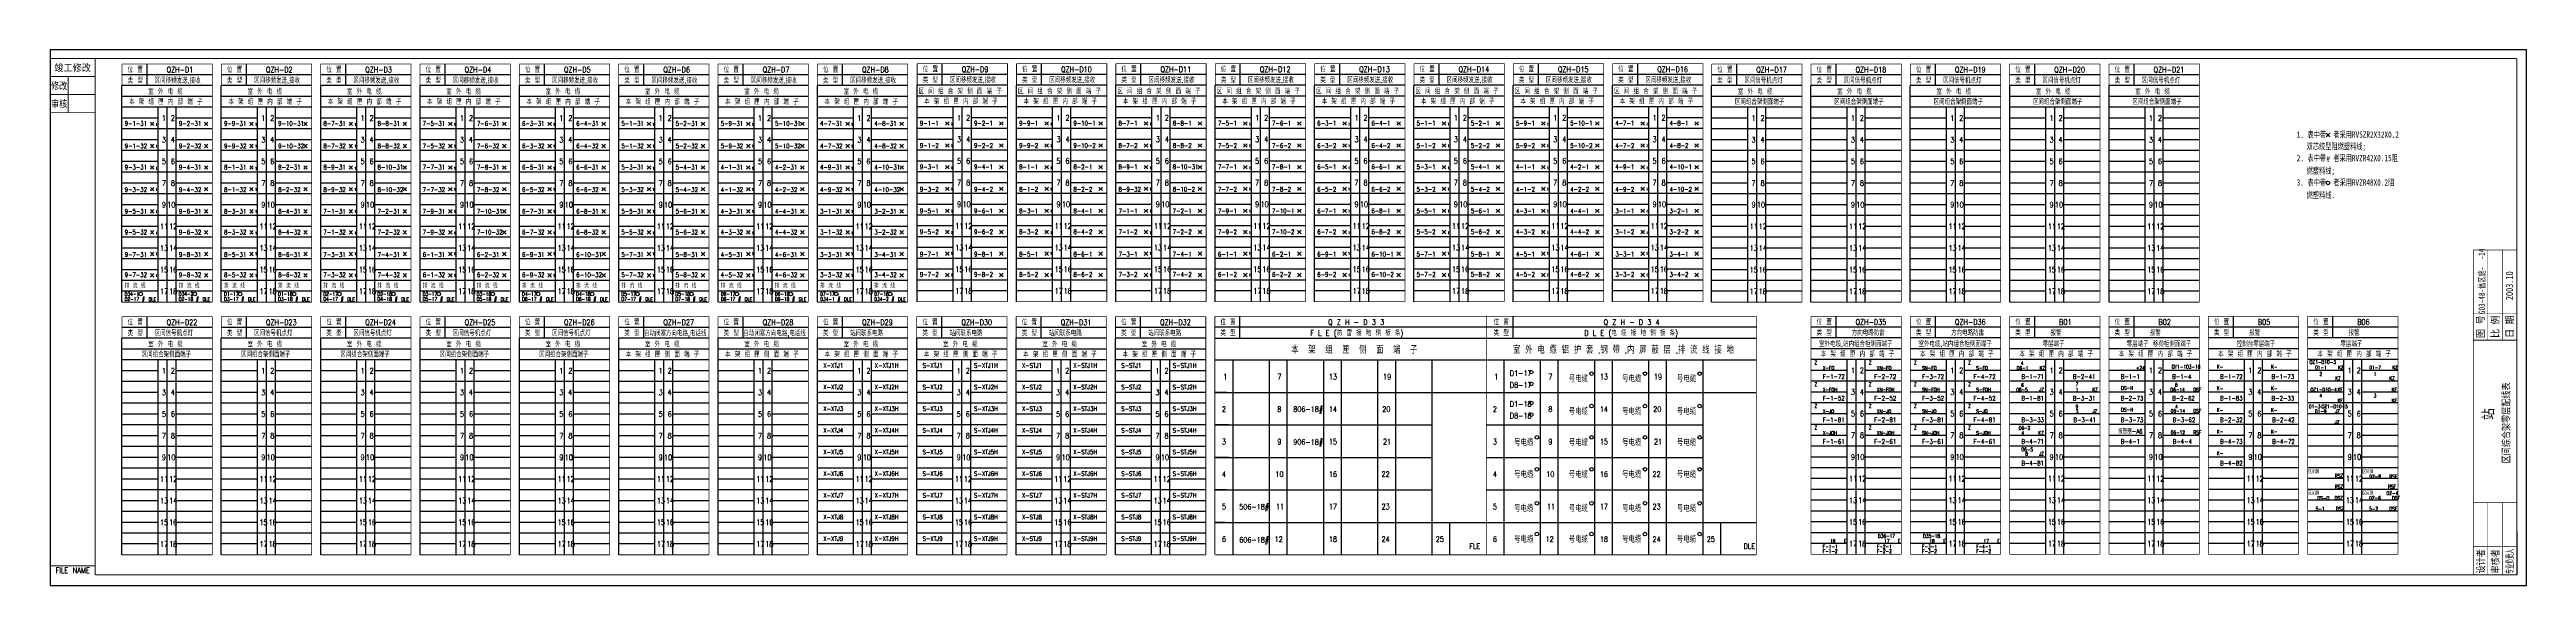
# Model space of a CAD drawing. Extents: x -40 to 1331, y -17 to 280.
import ezdxf
from ezdxf.enums import TextEntityAlignment as Align

# ---------------------------------------------------------------- set-up
doc = ezdxf.new("R2010")
doc.units = 0
doc.linetypes.add('0', pattern=[0])
doc.layers.get('0').update_dxf_attribs({"linetype": 'CONTINUOUS'})
doc.layers.add('1', color=1, linetype='0')
doc.layers.add('DEFINE', color=7, linetype='CONTINUOUS')
doc.styles.add('CHINESE', font='SimSun.ttf', dxfattribs={"width": 0.9})
doc.styles.get("Standard").update_dxf_attribs({"font": 'txt.shx', "bigfont": 'hztxt.shx'})

# ---------------------------------------------------------------- blocks, each defined once
blk = doc.blocks.new('A$C735569C5')
at = {"width": 0.75}
for p in [(-0.7, 0.5), (54.3, 0.5)]:
    blk.add_text('自动闭塞方向电路,电话线', height=3, dxfattribs=at).set_placement(p)
blk = doc.blocks.new('F')
for p, q in [((1, 1), (-1, -1)), ((-1, 1), (1, -1))]:
    blk.add_line(p, q)
at = {"const_width": 0.1}
for points in [[(-1.05, 0, 1), (-0.95, 0, 1)], [(-0.05, 1, 1), (0.05, 1, 1)], [(0.95, 0, 1), (1.05, 0, 1)], [(-0.05, -1, 1), (0.05, -1, 1)]]:
    blk.add_lwpolyline(points, format="xyb", close=True, dxfattribs=at)
blk = doc.blocks.new('A$C13EB5EEA')
for p, q in [((50.2, 126.2), (0.2, 126.2)), ((14.1, 120.2), (14.1, 132.2)), ((105.2, 126.2), (55.2, 126.2)), ((69.1, 120.2), (69.1, 132.2)), ((160.2, 126.2), (110.2, 126.2)), ((124.1, 120.2), (124.1, 132.2)), ((215.2, 126.2), (165.2, 126.2)), ((179.1, 120.2), (179.1, 132.2)), ((270.2, 126.2), (220.2, 126.2)), ((234.1, 120.2), (234.1, 132.2)), ((325.2, 126.2), (275.2, 126.2)), ((289.1, 120.2), (289.1, 132.2)), ((50.2, 120.2), (0.2, 120.2)), ((50.2, 114.2), (0.2, 114.2)), ((105.2, 120.2), (55.2, 120.2)), ((105.2, 114.2), (55.2, 114.2)), ((160.2, 120.2), (110.2, 120.2)), ((160.2, 114.2), (110.2, 114.2)), ((215.2, 120.2), (165.2, 120.2)), ((215.2, 114.2), (165.2, 114.2)), ((270.2, 120.2), (220.2, 120.2)), ((270.2, 114.2), (220.2, 114.2)), ((325.2, 120.2), (275.2, 120.2)), ((325.2, 114.2), (275.2, 114.2)), ((50.2, 108.2), (0.2, 108.2)), ((20.2, 102.2), (0.2, 102.2)), ((50.2, 96.2), (0.2, 96.2)), ((20.2, 0.2), (20.2, 108.2)), ((25.2, 0.2), (25.2, 108.2)), ((30.2, 0.2), (30.2, 108.2)), ((50.2, 102.2), (30.2, 102.2)), ((105.2, 108.2), (55.2, 108.2)), ((75.2, 102.2), (55.2, 102.2)), ((105.2, 96.2), (55.2, 96.2)), ((75.2, 0.2), (75.2, 108.2)), ((80.2, 0.2), (80.2, 108.2)), ((85.2, 0.2), (85.2, 108.2)), ((105.2, 102.2), (85.2, 102.2)), ((160.2, 108.2), (110.2, 108.2)), ((130.2, 102.2), (110.2, 102.2)), ((160.2, 96.2), (110.2, 96.2)), ((130.2, 0.2), (130.2, 108.2)), ((135.2, 0.2), (135.2, 108.2)), ((140.2, 0.2), (140.2, 108.2)), ((160.2, 102.2), (140.2, 102.2)), ((215.2, 108.2), (165.2, 108.2)), ((185.2, 102.2), (165.2, 102.2)), ((215.2, 96.2), (165.2, 96.2)), ((185.2, 0.2), (185.2, 108.2)), ((190.2, 0.2), (190.2, 108.2)), ((195.2, 0.2), (195.2, 108.2)), ((215.2, 102.2), (195.2, 102.2)), ((270.2, 108.2), (220.2, 108.2)), ((240.2, 102.2), (220.2, 102.2)), ((270.2, 96.2), (220.2, 96.2)), ((240.2, 0.2), (240.2, 108.2)), ((245.2, 0.2), (245.2, 108.2)), ((250.2, 0.2), (250.2, 108.2)), ((270.2, 102.2), (250.2, 102.2)), ((325.2, 108.2), (275.2, 108.2)), ((295.2, 102.2), (275.2, 102.2)), ((325.2, 96.2), (275.2, 96.2)), ((295.2, 0.2), (295.2, 108.2)), ((300.2, 0.2), (300.2, 108.2)), ((305.2, 0.2), (305.2, 108.2)), ((325.2, 102.2), (305.2, 102.2)), ((20.2, 90.2), (0.2, 90.2)), ((50.2, 84.2), (0.2, 84.2)), ((50.2, 90.2), (30.2, 90.2)), ((75.2, 90.2), (55.2, 90.2)), ((105.2, 84.2), (55.2, 84.2)), ((105.2, 90.2), (85.2, 90.2)), ((130.2, 90.2), (110.2, 90.2)), ((160.2, 84.2), (110.2, 84.2)), ((160.2, 90.2), (140.2, 90.2)), ((185.2, 90.2), (165.2, 90.2)), ((215.2, 84.2), (165.2, 84.2)), ((215.2, 90.2), (195.2, 90.2)), ((240.2, 90.2), (220.2, 90.2)), ((270.2, 84.2), (220.2, 84.2)), ((270.2, 90.2), (250.2, 90.2)), ((295.2, 90.2), (275.2, 90.2)), ((325.2, 84.2), (275.2, 84.2)), ((325.2, 90.2), (305.2, 90.2)), ((20.2, 78.2), (0.2, 78.2)), ((50.2, 72.2), (0.2, 72.2)), ((50.2, 78.2), (30.2, 78.2)), ((75.2, 78.2), (55.2, 78.2)), ((105.2, 72.2), (55.2, 72.2)), ((105.2, 78.2), (85.2, 78.2)), ((130.2, 78.2), (110.2, 78.2)), ((160.2, 72.2), (110.2, 72.2)), ((160.2, 78.2), (140.2, 78.2)), ((185.2, 78.2), (165.2, 78.2)), ((215.2, 72.2), (165.2, 72.2)), ((215.2, 78.2), (195.2, 78.2)), ((240.2, 78.2), (220.2, 78.2)), ((270.2, 72.2), (220.2, 72.2)), ((270.2, 78.2), (250.2, 78.2)), ((295.2, 78.2), (275.2, 78.2)), ((325.2, 72.2), (275.2, 72.2)), ((325.2, 78.2), (305.2, 78.2)), ((20.2, 66.2), (0.2, 66.2)), ((50.2, 60.2), (0.2, 60.2)), ((50.2, 66.2), (30.2, 66.2)), ((75.2, 66.2), (55.2, 66.2)), ((105.2, 60.2), (55.2, 60.2)), ((105.2, 66.2), (85.2, 66.2)), ((130.2, 66.2), (110.2, 66.2)), ((160.2, 60.2), (110.2, 60.2)), ((160.2, 66.2), (140.2, 66.2)), ((185.2, 66.2), (165.2, 66.2)), ((215.2, 60.2), (165.2, 60.2)), ((215.2, 66.2), (195.2, 66.2)), ((240.2, 66.2), (220.2, 66.2)), ((270.2, 60.2), (220.2, 60.2)), ((270.2, 66.2), (250.2, 66.2)), ((295.2, 66.2), (275.2, 66.2)), ((325.2, 60.2), (275.2, 60.2)), ((325.2, 66.2), (305.2, 66.2)), ((20.2, 54.2), (0.2, 54.2)), ((50.2, 48.2), (0.2, 48.2)), ((20.2, 42.2), (0.2, 42.2)), ((50.2, 54.2), (30.2, 54.2)), ((50.2, 42.2), (30.2, 42.2)), ((75.2, 54.2), (55.2, 54.2)), ((105.2, 48.2), (55.2, 48.2)), ((75.2, 42.2), (55.2, 42.2)), ((105.2, 54.2), (85.2, 54.2)), ((105.2, 42.2), (85.2, 42.2)), ((130.2, 54.2), (110.2, 54.2)), ((160.2, 48.2), (110.2, 48.2)), ((130.2, 42.2), (110.2, 42.2)), ((160.2, 54.2), (140.2, 54.2)), ((160.2, 42.2), (140.2, 42.2)), ((185.2, 54.2), (165.2, 54.2)), ((215.2, 48.2), (165.2, 48.2)), ((185.2, 42.2), (165.2, 42.2)), ((215.2, 54.2), (195.2, 54.2)), ((215.2, 42.2), (195.2, 42.2)), ((240.2, 54.2), (220.2, 54.2)), ((270.2, 48.2), (220.2, 48.2)), ((240.2, 42.2), (220.2, 42.2)), ((270.2, 54.2), (250.2, 54.2)), ((270.2, 42.2), (250.2, 42.2)), ((295.2, 54.2), (275.2, 54.2)), ((325.2, 48.2), (275.2, 48.2)), ((295.2, 42.2), (275.2, 42.2)), ((325.2, 54.2), (305.2, 54.2)), ((325.2, 42.2), (305.2, 42.2)), ((50.2, 36.2), (0.2, 36.2)), ((20.2, 30.2), (0.2, 30.2)), ((50.2, 30.2), (30.2, 30.2)), ((105.2, 36.2), (55.2, 36.2)), ((75.2, 30.2), (55.2, 30.2)), ((105.2, 30.2), (85.2, 30.2)), ((160.2, 36.2), (110.2, 36.2)), ((130.2, 30.2), (110.2, 30.2)), ((160.2, 30.2), (140.2, 30.2)), ((215.2, 36.2), (165.2, 36.2)), ((185.2, 30.2), (165.2, 30.2)), ((215.2, 30.2), (195.2, 30.2)), ((270.2, 36.2), (220.2, 36.2)), ((240.2, 30.2), (220.2, 30.2)), ((270.2, 30.2), (250.2, 30.2)), ((325.2, 36.2), (275.2, 36.2)), ((295.2, 30.2), (275.2, 30.2)), ((325.2, 30.2), (305.2, 30.2)), ((50.2, 24.2), (0.2, 24.2)), ((20.2, 18.2), (0.2, 18.2)), ((50.2, 18.2), (30.2, 18.2)), ((105.2, 24.2), (55.2, 24.2)), ((75.2, 18.2), (55.2, 18.2)), ((105.2, 18.2), (85.2, 18.2)), ((160.2, 24.2), (110.2, 24.2)), ((130.2, 18.2), (110.2, 18.2)), ((160.2, 18.2), (140.2, 18.2)), ((215.2, 24.2), (165.2, 24.2)), ((185.2, 18.2), (165.2, 18.2)), ((215.2, 18.2), (195.2, 18.2)), ((270.2, 24.2), (220.2, 24.2)), ((240.2, 18.2), (220.2, 18.2)), ((270.2, 18.2), (250.2, 18.2)), ((325.2, 24.2), (275.2, 24.2)), ((295.2, 18.2), (275.2, 18.2)), ((325.2, 18.2), (305.2, 18.2)), ((50.2, 12.2), (0.2, 12.2)), ((20.2, 6.2), (0.2, 6.2)), ((50.2, 6.2), (30.2, 6.2)), ((105.2, 12.2), (55.2, 12.2)), ((75.2, 6.2), (55.2, 6.2)), ((105.2, 6.2), (85.2, 6.2)), ((160.2, 12.2), (110.2, 12.2)), ((130.2, 6.2), (110.2, 6.2)), ((160.2, 6.2), (140.2, 6.2)), ((215.2, 12.2), (165.2, 12.2)), ((185.2, 6.2), (165.2, 6.2)), ((215.2, 6.2), (195.2, 6.2)), ((270.2, 12.2), (220.2, 12.2)), ((240.2, 6.2), (220.2, 6.2)), ((270.2, 6.2), (250.2, 6.2)), ((325.2, 12.2), (275.2, 12.2)), ((295.2, 6.2), (275.2, 6.2)), ((325.2, 6.2), (305.2, 6.2))]:
    blk.add_line(p, q)
at = {"const_width": 0.4, "flags": 128}
for points in [[(0.2, 0.2), (0.2, 132.2)], [(50.2, 132.2), (0.2, 132.2)], [(50.2, 0.2), (50.2, 132.2)], [(55.2, 0.2), (55.2, 132.2)], [(105.2, 132.2), (55.2, 132.2)], [(105.2, 0.2), (105.2, 132.2)], [(110.2, 0.2), (110.2, 132.2)], [(160.2, 132.2), (110.2, 132.2)], [(160.2, 0.2), (160.2, 132.2)], [(165.2, 0.2), (165.2, 132.2)], [(215.2, 132.2), (165.2, 132.2)], [(215.2, 0.2), (215.2, 132.2)], [(270.2, 132.2), (220.2, 132.2)], [(220.2, 0.2), (220.2, 132.2)], [(270.2, 0.2), (270.2, 132.2)], [(275.2, 0.2), (275.2, 132.2)], [(325.2, 132.2), (275.2, 132.2)], [(325.2, 0.2), (325.2, 132.2)], [(50.2, 0.2), (0.2, 0.2)], [(105.2, 0.2), (55.2, 0.2)], [(160.2, 0.2), (110.2, 0.2)], [(215.2, 0.2), (165.2, 0.2)], [(270.2, 0.2), (220.2, 0.2)], [(325.2, 0.2), (275.2, 0.2)]]:
    blk.add_lwpolyline(points, dxfattribs=at)
at = {"width": 0.75}
for s, height, p in [('位 置', 3, (3.3, 127.5)), ('类 型', 3, (3.3, 121.5)), ('方向电路防雷', 3, (22.8, 121.5)), ('QZH-D35', 3, (24.9, 127.5)), ('位 置', 3, (58.3, 127.5)), ('类 型', 3, (58.3, 121.5)), ('方向电路防雷', 3, (77.8, 121.5)), ('QZH-D36', 3, (79.9, 127.5)), ('位 置', 3, (113.3, 127.5)), ('类 型', 3, (113.3, 121.5)), ('报警', 3, (132.8, 121.5)), ('B01', 3, (137.6, 127.5)), ('位 置', 3, (168.3, 127.5)), ('类 型', 3, (168.3, 121.5)), ('报警', 3, (187.8, 121.5)), ('B02', 3, (192.6, 127.5)), ('位 置', 3, (223.3, 127.5)), ('类 型', 3, (223.3, 121.5)), ('报警', 3, (242.8, 121.5)), ('B05', 3, (247.6, 127.5)), ('位 置', 3, (278.3, 127.5)), ('类 型', 3, (278.3, 121.5)), ('报警', 3, (297.8, 121.5)), ('B06', 3, (302.6, 127.5)), ('室外电缆.站内组合柜侧面端子', 3, (4.7, 115.3)), ('本 架 组 匣 内 部 端 子', 3, (5.6, 109.7)), ('室外电缆.站内组合柜侧面端子', 3, (59.7, 115.3)), ('本 架 组 匣 内 部 端 子', 3, (60.6, 109.7)), ('本 架 组 匣 内 部 端 子', 3, (115.6, 109.7)), ('零层端子', 3, (128.4, 115.3)), ('本 架 组 匣 内 部 端 子', 3, (170.6, 109.7)), ('零层端子 移频柜侧面端子', 3, (175, 115.3)), ('本 架 组 匣 内 部 端 子', 3, (225.6, 109.7)), ('控制台零层端子 ', 3, (235.9, 115.3)), ('本 架 组 匣 内 部 端 子', 3, (280.6, 109.7)), ('零层端子 ', 3, (293.3, 115.3)), ('X-FQ', 2, (6.7, 102.5)), ('F-1-72', 2.5, (6.7, 97.5)), ('1', 3, (22.3, 100.7)), ('2', 3, (27.3, 100.7)), ('F-2-72', 2.5, (35.2, 97.5)), ('XN-FQ', 2, (36.7, 102.5)), ('SN-FQ', 2, (61.7, 102.5)), ('F-3-72', 2.5, (61.7, 97.5)), ('1', 3, (77.3, 100.7)), ('2', 3, (82.3, 100.7)), ('F-4-72', 2.5, (90.2, 97.5)), ('S-FQ', 2, (91.7, 102.5)), ('06-1    KZ', 2, (114.1, 102.5)), ('4', 2, (116.3, 105.2)), ('B-1-71', 2.5, (116.7, 97.5)), ('1', 3, (132.3, 100.7)), ('2', 3, (137.3, 100.7)), ('B-2-41', 2.5, (145.2, 97.5)), ('B-1-1', 2.5, (171.7, 97.5)), ('+24', 2, (180.1, 102.5)), ('1', 3, (187.3, 100.7)), ('2', 3, (192.3, 100.7)), ('QY1-103-16', 2, (199.9, 103.2)), ('B-1-4', 2.5, (200.2, 97.5)), ('K-', 2, (224.9, 103.2)), ('B-1-72', 2.5, (226.7, 97.5)), ('1', 3, (242.3, 100.7)), ('2', 3, (247.3, 100.7)), ('K-', 2, (254.9, 103.2)), ('B-1-73', 2.5, (255.2, 97.5)), ('QZ1-D10-3', 2, (276.2, 105.8)), ('01-1    KZ', 2, (279.3, 102.8)), ('2', 2, (281.7, 99.2)), ('KZ', 2, (290.4, 96.8)), ('1', 3, (297.3, 100.7)), ('2', 3, (302.3, 100.7)), ('01-7    KZ', 2, (309.3, 102.8)), ('1', 2, (311.7, 99.2)), ('KZ', 2, (320.4, 96.8)), ('X-FQH', 2, (6.7, 90.5)), ('F-1-52', 2.5, (6.7, 85.5)), ('3', 3, (22.3, 88.7)), ('4', 3, (27.3, 88.7)), ('F-2-52', 2.5, (35.2, 85.5)), ('XN-FQH', 2, (36.7, 90.5)), ('SN-FQH', 2, (61.7, 90.5)), ('F-3-52', 2.5, (61.7, 85.5)), ('3', 3, (77.3, 88.7)), ('4', 3, (82.3, 88.7)), ('F-4-52', 2.5, (90.2, 85.5)), ('S-FQH', 2, (91.7, 90.5)), ('06-5    JZ', 2, (113.8, 90.5)), ('6', 2, (116.5, 93.1)), ('B-1-81', 2.5, (116.7, 85.5)), ('3', 3, (132.3, 88.7)), ('4', 3, (137.3, 88.7)), ('B-3-31', 2.5, (145.2, 85.5)), ('7', 2, (146.7, 93.4)), ('9', 2, (146.7, 81.2)), ('1     KZ', 2, (146.7, 90.5)), ('B-2-73', 2.5, (171.7, 85.5)), ('DS-H', 2, (171.9, 91.4)), ('3', 3, (187.3, 88.7)), ('4', 3, (192.3, 88.7)), ('06-14   DSF', 2, (199.2, 90.5)), ('B-2-62', 2.5, (200.2, 85.5)), ('4', 2, (201.7, 81.2)), ('6', 2, (201.7, 93.2)), ('K-', 2, (224.9, 91.2)), ('B-1-83', 2.5, (226.7, 85.5)), ('3', 3, (242.3, 88.7)), ('4', 3, (247.3, 88.7)), ('K-', 2, (254.9, 91.2)), ('B-2-33', 2.5, (255.2, 85.5)), ('01-3', 2, (275.8, 81.2)), ('QZ1-D10-4', 2, (276.7, 90.5)), ('4', 2, (281.7, 87.2)), ('QZ1-D10-5', 2, (282.8, 81.2)), ('        KF', 2, (279.2, 90.5)), ('        KF', 2, (279.2, 84.5)), ('3', 3, (297.3, 88.7)), ('4', 3, (302.3, 88.7)), ('3', 2, (311.7, 87.2)), ('        KF', 2, (309.2, 90.5)), ('        KF', 2, (309.2, 84.5)), ('X-JQ', 2, (6.7, 78.5)), ('F-1-81', 2.5, (6.7, 73.5)), ('5', 3, (22.3, 76.7)), ('6', 3, (27.3, 76.7)), ('F-2-81', 2.5, (35.2, 73.5)), ('XN-JQ', 2, (36.7, 78.5)), ('SN-JQ', 2, (61.7, 78.5)), ('F-3-81', 2.5, (61.7, 73.5)), ('5', 3, (77.3, 76.7)), ('6', 3, (82.3, 76.7)), ('F-4-81', 2.5, (90.2, 73.5)), ('S-JQ', 2, (91.7, 78.5)), ('06-2', 2, (115.2, 69.3)), ('B-3-33', 2.5, (116.7, 73.5)), ('5', 3, (132.3, 76.7)), ('6', 3, (137.3, 76.7)), ('B-3-41', 2.5, (145.5, 73.5)), ('3     JZ', 2, (146.7, 78.5)), ('报警器-A6', 2.5, (170.2, 67.2)), ('B-3-73', 2.5, (171.7, 73.5)), ('DS-H', 2, (171.9, 79.4)), ('5', 3, (187.3, 76.7)), ('6', 3, (192.3, 76.7)), ('06-14   DSF', 2, (199.3, 78.8)), ('06-12   RSF', 2, (199.3, 66.8)), ('B-3-62', 2.5, (200.5, 73.5)), ('K-', 2, (224.9, 79.2)), ('K-', 2, (224.9, 67.2)), ('B-2-32', 2.5, (226.7, 73.5)), ('5', 3, (242.3, 76.7)), ('6', 3, (247.3, 76.7)), ('K-', 2, (254.9, 79.2)), ('K-', 2, (254.9, 67.2)), ('B-2-42', 2.5, (255.5, 73.5)), ('01-9   JZ', 2, (279.2, 78.5)), ('       JZ', 2, (279.2, 72.5)), ('5', 3, (297.3, 76.7)), ('6', 3, (302.3, 76.7)), ('X-JQH', 2, (6.7, 66.5)), ('F-1-61', 2.5, (6.7, 61.5)), ('7', 3, (22.3, 64.7)), ('9', 3, (22.3, 52.7)), ('10', 3, (25.3, 52.7)), ('8', 3, (27.3, 64.7)), ('F-2-61', 2.5, (35.2, 61.5)), ('XN-JQH', 2, (36.7, 66.5)), ('SN-JQH', 2, (61.7, 66.5)), ('F-3-61', 2.5, (61.7, 61.5)), ('7', 3, (77.3, 64.7)), ('9', 3, (77.3, 52.7)), ('10', 3, (80.3, 52.7)), ('8', 3, (82.3, 64.7)), ('F-4-61', 2.5, (90.2, 61.5)), ('S-JQH', 2, (91.7, 66.5)), ('4     KZ', 2, (116.7, 66.5)), ('06-5', 2, (116.7, 57.4)), ('B-4-71', 2.5, (116.7, 61.5)), ('6    JZ', 2, (118.8, 55)), ('7', 3, (132.3, 64.7)), ('9', 3, (132.3, 52.7)), ('10', 3, (135.3, 52.7)), ('8', 3, (137.3, 64.7)), ('B-4-1', 2.5, (171.7, 61.5)), ('7', 3, (187.3, 64.7)), ('9', 3, (187.3, 52.7)), ('10', 3, (190.3, 52.7)), ('8', 3, (192.3, 64.7)), ('B-4-4', 2.5, (200.5, 61.5)), ('K-', 2, (224.9, 55.2)), ('B-4-73', 2.5, (226.7, 61.5)), ('7', 3, (242.3, 64.7)), ('9', 3, (242.3, 52.7)), ('10', 3, (245.3, 52.7)), ('8', 3, (247.3, 64.7)), ('B-4-72', 2.5, (255.5, 61.5)), ('7', 3, (297.3, 64.7)), ('9', 3, (297.3, 52.7)), ('10', 3, (300.3, 52.7)), ('8', 3, (302.3, 64.7)), ('11', 3, (21.3, 40.7)), ('12', 3, (26.3, 40.7)), ('11', 3, (76.3, 40.7)), ('12', 3, (81.3, 40.7)), ('B-4-81', 2.5, (116.7, 49.5)), ('11', 3, (131.3, 40.7)), ('12', 3, (136.3, 40.7)), ('11', 3, (186.3, 40.7)), ('12', 3, (191.3, 40.7)), ('B-4-82', 2.5, (226.7, 49.5)), ('11', 3, (241.3, 40.7)), ('12', 3, (246.3, 40.7)), ('区间屏', 2, (275.5, 45.1)), ('       RSZ', 2, (279.3, 42.8)), ('11', 3, (296.3, 40.7)), ('12', 3, (301.3, 40.7)), ('区间屏', 2, (305.5, 45.1)), ('02-8   RSF', 2, (309.3, 42.4)), ('13', 3, (21.3, 28.7)), ('14', 3, (26.3, 28.7)), ('13', 3, (76.3, 28.7)), ('14', 3, (81.3, 28.7)), ('13', 3, (131.3, 28.7)), ('14', 3, (136.3, 28.7)), ('13', 3, (186.3, 28.7)), ('14', 3, (191.3, 28.7)), ('13', 3, (241.3, 28.7)), ('14', 3, (246.3, 28.7)), ('区间屏', 2, (275.5, 33.1)), ('DS-Q', 2, (280.5, 30.4)), ('       DSZ', 2, (279.2, 30.5)), ('       RSZ', 2, (279.3, 36.8)), ('13', 3, (296.3, 28.7)), ('14', 3, (301.3, 28.7)), ('区间屏', 2, (305.5, 33.1)), ('02-6    DSF', 2, (309.2, 30.5)), ('02-4', 2, (318.8, 33.2)), ('RSF', 2, (319.7, 36.8)), ('15', 3, (21.3, 16.7)), ('16', 3, (26.3, 16.7)), ('15', 3, (76.3, 16.7)), ('16', 3, (81.3, 16.7)), ('15', 3, (131.3, 16.7)), ('16', 3, (136.3, 16.7)), ('15', 3, (186.3, 16.7)), ('16', 3, (191.3, 16.7)), ('15', 3, (241.3, 16.7)), ('16', 3, (246.3, 16.7)), ('5-1    DSZ', 2, (279.6, 24.5)), ('15', 3, (296.3, 16.7)), ('16', 3, (301.3, 16.7)), ('5-2    DSF', 2, (309.2, 24.5)), ('F-1-1', 2, (6.7, 3.5)), ('F-1-2', 2, (6.7, 1)), ('18   E', 2, (10.7, 6.6)), ('17', 3, (21.3, 4.7)), ('18', 3, (26.3, 4.7)), ('F-2-1', 2, (36.7, 3.5)), ('F-2-2', 2, (36.7, 1)), ('D36-17', 2, (37.2, 9.4)), ('17   E', 2, (40.7, 6.6)), ('F-3-1', 2, (61.7, 3.5)), ('F-3-2', 2, (61.7, 1)), ('D35-18', 2, (62.2, 9.4)), ('18   E', 2, (65.7, 6.6)), ('17', 3, (76.3, 4.7)), ('18', 3, (81.3, 4.7)), ('F-4-1', 2, (91.7, 3.5)), ('F-4-2', 2, (91.7, 1)), ('17   E', 2, (95.7, 6.6)), ('17', 3, (131.3, 4.7)), ('18', 3, (136.3, 4.7)), ('17', 3, (186.3, 4.7)), ('18', 3, (191.3, 4.7)), ('17', 3, (241.3, 4.7)), ('18', 3, (246.3, 4.7)), ('17', 3, (296.3, 4.7)), ('18', 3, (301.3, 4.7))]:
    blk.add_text(s, height=height, dxfattribs=at).set_placement(p)
at = {"color": 1, "width": 0.75}
for p in [(2.2, 105.5), (32.2, 105.5), (57.2, 105.5), (87.2, 105.5), (2.2, 93.5), (2.2, 81.5), (32.2, 93.5), (32.2, 81.5), (57.2, 93.5), (57.2, 81.5), (87.2, 93.5), (87.2, 81.5), (2.2, 69.5), (32.2, 69.5), (57.2, 69.5), (87.2, 69.5)]:
    blk.add_text('Z', height=2, dxfattribs=at).set_placement(p)
blk = doc.blocks.new('A$C62811634')
blk.add_blockref('A$C13EB5EEA', (0, 0))

msp = doc.modelspace()

# ---------------------------------------------------------------- linework, layer by layer
for p, q in [((-39.8, 280), (1331.1, 280)), ((-39.8, 280), (-39.8, -17)), ((1331.1, -17), (1331.1, 280)), ((13.9, 260), (13.9, 272)), ((68.9, 260), (68.9, 272)), ((123.9, 260), (123.9, 272)), ((178.9, 260), (178.9, 272)), ((233.9, 260), (233.9, 272)), ((288.9, 260), (288.9, 272)), ((343.9, 260), (343.9, 272)), ((398.9, 260), (398.9, 272)), ((454.1, 260.2), (454.1, 272.2)), ((509.1, 260.2), (509.1, 272.2)), ((564.1, 260.2), (564.1, 272.2)), ((619.1, 260.2), (619.1, 272.2)), ((674.1, 260.2), (674.1, 272.2)), ((729.1, 260.2), (729.1, 272.2)), ((784.1, 260.2), (784.1, 272.2)), ((839.1, 260.2), (839.1, 272.2)), ((893.9, 260), (893.9, 272)), ((948.9, 260), (948.9, 272)), ((1003.9, 260), (1003.9, 272)), ((1058.9, 260), (1058.9, 272)), ((1113.9, 260), (1113.9, 272)), ((20, 140), (20, 248)), ((25, 140), (25, 248)), ((30, 140), (30, 248)), ((75, 140), (75, 248)), ((80, 140), (80, 248)), ((85, 140), (85, 248)), ((130, 140), (130, 248)), ((135, 140), (135, 248)), ((140, 140), (140, 248)), ((185, 140), (185, 248)), ((190, 140), (190, 248)), ((195, 140), (195, 248)), ((240, 140), (240, 248)), ((245, 140), (245, 248)), ((250, 140), (250, 248)), ((295, 140), (295, 248)), ((300, 140), (300, 248)), ((305, 140), (305, 248)), ((350, 140), (350, 248)), ((355, 140), (355, 248)), ((360, 140), (360, 248)), ((405, 140), (405, 248)), ((410, 140), (410, 248)), ((415, 140), (415, 248)), ((460.2, 140.2), (460.2, 248.2)), ((465.2, 140.2), (465.2, 248.2)), ((470.2, 140.2), (470.2, 248.2)), ((515.2, 140.2), (515.2, 248.2)), ((520.2, 140.2), (520.2, 248.2)), ((525.2, 140.2), (525.2, 248.2)), ((570.2, 140.2), (570.2, 248.2)), ((575.2, 140.2), (575.2, 248.2)), ((580.2, 140.2), (580.2, 248.2)), ((625.2, 140.2), (625.2, 248.2)), ((630.2, 140.2), (630.2, 248.2)), ((635.2, 140.2), (635.2, 248.2)), ((680.2, 140.2), (680.2, 248.2)), ((685.2, 140.2), (685.2, 248.2)), ((690.2, 140.2), (690.2, 248.2)), ((735.2, 140.2), (735.2, 248.2)), ((740.2, 140.2), (740.2, 248.2)), ((745.2, 140.2), (745.2, 248.2)), ((790.2, 140.2), (790.2, 248.2)), ((795.2, 140.2), (795.2, 248.2)), ((800.2, 140.2), (800.2, 248.2)), ((845.2, 140.2), (845.2, 248.2)), ((850.2, 140.2), (850.2, 248.2)), ((855.2, 140.2), (855.2, 248.2)), ((900, 140), (900, 248)), ((905, 140), (905, 248)), ((910, 140), (910, 248)), ((955, 140), (955, 248)), ((960, 140), (960, 248)), ((965, 140), (965, 248)), ((1010, 140), (1010, 248)), ((1015, 140), (1015, 248)), ((1020, 140), (1020, 248)), ((1065, 140), (1065, 248)), ((1070, 140), (1070, 248)), ((1075, 140), (1075, 248)), ((1120, 140), (1120, 248)), ((1125, 140), (1125, 248)), ((1130, 140), (1130, 248)), ((20, 242), (0, 242)), ((50, 242), (30, 242)), ((75, 242), (55, 242)), ((105, 242), (85, 242)), ((130, 242), (110, 242)), ((160, 242), (140, 242)), ((185, 242), (165, 242)), ((215, 242), (195, 242)), ((240, 242), (220, 242)), ((270, 242), (250, 242)), ((295, 242), (275, 242)), ((325, 242), (305, 242)), ((350, 242), (330, 242)), ((380, 242), (360, 242)), ((405, 242), (385, 242)), ((435, 242), (415, 242)), ((460.2, 242.2), (440.2, 242.2)), ((490.2, 242.2), (470.2, 242.2)), ((515.2, 242.2), (495.2, 242.2)), ((545.2, 242.2), (525.2, 242.2)), ((570.2, 242.2), (550.2, 242.2)), ((600.2, 242.2), (580.2, 242.2)), ((625.2, 242.2), (605.2, 242.2)), ((655.2, 242.2), (635.2, 242.2)), ((680.2, 242.2), (660.2, 242.2)), ((710.2, 242.2), (690.2, 242.2)), ((735.2, 242.2), (715.2, 242.2)), ((765.2, 242.2), (745.2, 242.2)), ((790.2, 242.2), (770.2, 242.2)), ((820.2, 242.2), (800.2, 242.2)), ((845.2, 242.2), (825.2, 242.2)), ((875.2, 242.2), (855.2, 242.2)), ((900, 242), (880, 242)), ((930, 242), (910, 242)), ((955, 242), (935, 242)), ((985, 242), (965, 242)), ((1010, 242), (990, 242)), ((1040, 242), (1020, 242)), ((1065, 242), (1045, 242)), ((1095, 242), (1075, 242)), ((1120, 242), (1100, 242)), ((1150, 242), (1130, 242)), ((20, 230), (0, 230)), ((50, 230), (30, 230)), ((75, 230), (55, 230)), ((105, 230), (85, 230)), ((130, 230), (110, 230)), ((160, 230), (140, 230)), ((185, 230), (165, 230)), ((215, 230), (195, 230)), ((240, 230), (220, 230)), ((270, 230), (250, 230)), ((295, 230), (275, 230)), ((325, 230), (305, 230)), ((350, 230), (330, 230)), ((380, 230), (360, 230)), ((405, 230), (385, 230)), ((435, 230), (415, 230)), ((460.2, 230.2), (440.2, 230.2)), ((490.2, 230.2), (470.2, 230.2)), ((515.2, 230.2), (495.2, 230.2)), ((545.2, 230.2), (525.2, 230.2)), ((570.2, 230.2), (550.2, 230.2)), ((600.2, 230.2), (580.2, 230.2)), ((625.2, 230.2), (605.2, 230.2)), ((655.2, 230.2), (635.2, 230.2)), ((680.2, 230.2), (660.2, 230.2)), ((710.2, 230.2), (690.2, 230.2)), ((735.2, 230.2), (715.2, 230.2)), ((765.2, 230.2), (745.2, 230.2)), ((790.2, 230.2), (770.2, 230.2)), ((820.2, 230.2), (800.2, 230.2)), ((845.2, 230.2), (825.2, 230.2)), ((875.2, 230.2), (855.2, 230.2)), ((900, 230), (880, 230)), ((930, 230), (910, 230)), ((955, 230), (935, 230)), ((985, 230), (965, 230)), ((1010, 230), (990, 230)), ((1040, 230), (1020, 230)), ((1065, 230), (1045, 230)), ((1095, 230), (1075, 230)), ((1120, 230), (1100, 230)), ((1150, 230), (1130, 230)), ((20, 218), (0, 218)), ((20, 206), (0, 206)), ((50, 218), (30, 218)), ((50, 206), (30, 206)), ((75, 218), (55, 218)), ((75, 206), (55, 206)), ((105, 218), (85, 218)), ((105, 206), (85, 206)), ((130, 218), (110, 218)), ((130, 206), (110, 206)), ((160, 218), (140, 218)), ((160, 206), (140, 206)), ((185, 218), (165, 218)), ((185, 206), (165, 206)), ((215, 218), (195, 218)), ((215, 206), (195, 206)), ((240, 218), (220, 218)), ((240, 206), (220, 206)), ((270, 218), (250, 218)), ((270, 206), (250, 206)), ((295, 218), (275, 218)), ((295, 206), (275, 206)), ((325, 218), (305, 218)), ((325, 206), (305, 206)), ((350, 218), (330, 218)), ((350, 206), (330, 206)), ((380, 218), (360, 218)), ((380, 206), (360, 206)), ((405, 218), (385, 218)), ((405, 206), (385, 206)), ((435, 218), (415, 218)), ((435, 206), (415, 206)), ((460.2, 218.2), (440.2, 218.2)), ((460.2, 206.2), (440.2, 206.2)), ((490.2, 218.2), (470.2, 218.2)), ((490.2, 206.2), (470.2, 206.2)), ((515.2, 218.2), (495.2, 218.2)), ((515.2, 206.2), (495.2, 206.2)), ((545.2, 218.2), (525.2, 218.2)), ((545.2, 206.2), (525.2, 206.2)), ((570.2, 218.2), (550.2, 218.2)), ((570.2, 206.2), (550.2, 206.2)), ((600.2, 218.2), (580.2, 218.2)), ((600.2, 206.2), (580.2, 206.2)), ((625.2, 218.2), (605.2, 218.2)), ((625.2, 206.2), (605.2, 206.2)), ((655.2, 218.2), (635.2, 218.2)), ((655.2, 206.2), (635.2, 206.2)), ((680.2, 218.2), (660.2, 218.2)), ((680.2, 206.2), (660.2, 206.2)), ((710.2, 218.2), (690.2, 218.2)), ((710.2, 206.2), (690.2, 206.2)), ((735.2, 218.2), (715.2, 218.2)), ((735.2, 206.2), (715.2, 206.2)), ((765.2, 218.2), (745.2, 218.2)), ((765.2, 206.2), (745.2, 206.2)), ((790.2, 218.2), (770.2, 218.2)), ((790.2, 206.2), (770.2, 206.2)), ((820.2, 218.2), (800.2, 218.2)), ((820.2, 206.2), (800.2, 206.2)), ((845.2, 218.2), (825.2, 218.2)), ((845.2, 206.2), (825.2, 206.2)), ((875.2, 218.2), (855.2, 218.2)), ((875.2, 206.2), (855.2, 206.2)), ((900, 218), (880, 218)), ((900, 206), (880, 206)), ((930, 218), (910, 218)), ((930, 206), (910, 206)), ((955, 218), (935, 218)), ((955, 206), (935, 206)), ((985, 218), (965, 218)), ((985, 206), (965, 206)), ((1010, 218), (990, 218)), ((1010, 206), (990, 206)), ((1040, 218), (1020, 218)), ((1040, 206), (1020, 206)), ((1065, 218), (1045, 218)), ((1065, 206), (1045, 206)), ((1095, 218), (1075, 218)), ((1095, 206), (1075, 206)), ((1120, 218), (1100, 218)), ((1120, 206), (1100, 206)), ((1150, 218), (1130, 218)), ((1150, 206), (1130, 206)), ((20, 194), (0, 194)), ((50, 194), (30, 194)), ((75, 194), (55, 194)), ((105, 194), (85, 194)), ((130, 194), (110, 194)), ((160, 194), (140, 194)), ((185, 194), (165, 194)), ((215, 194), (195, 194)), ((240, 194), (220, 194)), ((270, 194), (250, 194)), ((295, 194), (275, 194)), ((325, 194), (305, 194)), ((350, 194), (330, 194)), ((380, 194), (360, 194)), ((405, 194), (385, 194)), ((435, 194), (415, 194)), ((460.2, 194.2), (440.2, 194.2)), ((490.2, 194.2), (470.2, 194.2)), ((515.2, 194.2), (495.2, 194.2)), ((545.2, 194.2), (525.2, 194.2)), ((570.2, 194.2), (550.2, 194.2)), ((600.2, 194.2), (580.2, 194.2)), ((625.2, 194.2), (605.2, 194.2)), ((655.2, 194.2), (635.2, 194.2)), ((680.2, 194.2), (660.2, 194.2)), ((710.2, 194.2), (690.2, 194.2)), ((735.2, 194.2), (715.2, 194.2)), ((765.2, 194.2), (745.2, 194.2)), ((790.2, 194.2), (770.2, 194.2)), ((820.2, 194.2), (800.2, 194.2)), ((845.2, 194.2), (825.2, 194.2)), ((875.2, 194.2), (855.2, 194.2)), ((900, 194), (880, 194)), ((930, 194), (910, 194)), ((955, 194), (935, 194)), ((985, 194), (965, 194)), ((1010, 194), (990, 194)), ((1040, 194), (1020, 194)), ((1065, 194), (1045, 194)), ((1095, 194), (1075, 194)), ((1120, 194), (1100, 194)), ((1150, 194), (1130, 194)), ((20, 182), (0, 182)), ((50, 182), (30, 182)), ((75, 182), (55, 182)), ((105, 182), (85, 182)), ((130, 182), (110, 182)), ((160, 182), (140, 182)), ((185, 182), (165, 182)), ((215, 182), (195, 182)), ((240, 182), (220, 182)), ((270, 182), (250, 182)), ((295, 182), (275, 182)), ((325, 182), (305, 182)), ((350, 182), (330, 182)), ((380, 182), (360, 182)), ((405, 182), (385, 182)), ((435, 182), (415, 182)), ((460.2, 182.2), (440.2, 182.2)), ((490.2, 182.2), (470.2, 182.2)), ((515.2, 182.2), (495.2, 182.2)), ((545.2, 182.2), (525.2, 182.2)), ((570.2, 182.2), (550.2, 182.2)), ((600.2, 182.2), (580.2, 182.2)), ((625.2, 182.2), (605.2, 182.2)), ((655.2, 182.2), (635.2, 182.2)), ((680.2, 182.2), (660.2, 182.2)), ((710.2, 182.2), (690.2, 182.2)), ((735.2, 182.2), (715.2, 182.2)), ((765.2, 182.2), (745.2, 182.2)), ((790.2, 182.2), (770.2, 182.2)), ((820.2, 182.2), (800.2, 182.2)), ((845.2, 182.2), (825.2, 182.2)), ((875.2, 182.2), (855.2, 182.2)), ((900, 182), (880, 182)), ((930, 182), (910, 182)), ((955, 182), (935, 182)), ((985, 182), (965, 182)), ((1010, 182), (990, 182)), ((1040, 182), (1020, 182)), ((1065, 182), (1045, 182)), ((1095, 182), (1075, 182)), ((1120, 182), (1100, 182)), ((1150, 182), (1130, 182)), ((20, 170), (0, 170)), ((50, 170), (30, 170)), ((75, 170), (55, 170)), ((105, 170), (85, 170)), ((130, 170), (110, 170)), ((160, 170), (140, 170)), ((185, 170), (165, 170)), ((215, 170), (195, 170)), ((240, 170), (220, 170)), ((270, 170), (250, 170)), ((295, 170), (275, 170)), ((325, 170), (305, 170)), ((350, 170), (330, 170)), ((380, 170), (360, 170)), ((405, 170), (385, 170)), ((435, 170), (415, 170)), ((460.2, 170.2), (440.2, 170.2)), ((490.2, 170.2), (470.2, 170.2)), ((515.2, 170.2), (495.2, 170.2)), ((545.2, 170.2), (525.2, 170.2)), ((570.2, 170.2), (550.2, 170.2)), ((600.2, 170.2), (580.2, 170.2)), ((625.2, 170.2), (605.2, 170.2)), ((655.2, 170.2), (635.2, 170.2)), ((680.2, 170.2), (660.2, 170.2)), ((710.2, 170.2), (690.2, 170.2)), ((735.2, 170.2), (715.2, 170.2)), ((765.2, 170.2), (745.2, 170.2)), ((790.2, 170.2), (770.2, 170.2)), ((820.2, 170.2), (800.2, 170.2)), ((845.2, 170.2), (825.2, 170.2)), ((875.2, 170.2), (855.2, 170.2)), ((900, 170), (880, 170)), ((930, 170), (910, 170)), ((955, 170), (935, 170)), ((985, 170), (965, 170)), ((1010, 170), (990, 170)), ((1040, 170), (1020, 170)), ((1065, 170), (1045, 170)), ((1095, 170), (1075, 170)), ((1120, 170), (1100, 170)), ((1150, 170), (1130, 170)), ((20, 158), (0, 158)), ((50, 158), (30, 158)), ((75, 158), (55, 158)), ((105, 158), (85, 158)), ((130, 158), (110, 158)), ((160, 158), (140, 158)), ((185, 158), (165, 158)), ((215, 158), (195, 158)), ((240, 158), (220, 158)), ((270, 158), (250, 158)), ((295, 158), (275, 158)), ((325, 158), (305, 158)), ((350, 158), (330, 158)), ((380, 158), (360, 158)), ((405, 158), (385, 158)), ((435, 158), (415, 158)), ((460.2, 158.2), (440.2, 158.2)), ((490.2, 158.2), (470.2, 158.2)), ((515.2, 158.2), (495.2, 158.2)), ((545.2, 158.2), (525.2, 158.2)), ((570.2, 158.2), (550.2, 158.2)), ((600.2, 158.2), (580.2, 158.2)), ((625.2, 158.2), (605.2, 158.2)), ((655.2, 158.2), (635.2, 158.2)), ((680.2, 158.2), (660.2, 158.2)), ((710.2, 158.2), (690.2, 158.2)), ((735.2, 158.2), (715.2, 158.2)), ((765.2, 158.2), (745.2, 158.2)), ((790.2, 158.2), (770.2, 158.2)), ((820.2, 158.2), (800.2, 158.2)), ((845.2, 158.2), (825.2, 158.2)), ((875.2, 158.2), (855.2, 158.2)), ((900, 158), (880, 158)), ((930, 158), (910, 158)), ((955, 158), (935, 158)), ((985, 158), (965, 158)), ((1010, 158), (990, 158)), ((1040, 158), (1020, 158)), ((1065, 158), (1045, 158)), ((1095, 158), (1075, 158)), ((1120, 158), (1100, 158)), ((1150, 158), (1130, 158)), ((20, 146), (0, 146)), ((50, 146), (30, 146)), ((75, 146), (55, 146)), ((105, 146), (85, 146)), ((130, 146), (110, 146)), ((160, 146), (140, 146)), ((185, 146), (165, 146)), ((215, 146), (195, 146)), ((240, 146), (220, 146)), ((270, 146), (250, 146)), ((295, 146), (275, 146)), ((325, 146), (305, 146)), ((350, 146), (330, 146)), ((380, 146), (360, 146)), ((405, 146), (385, 146)), ((435, 146), (415, 146)), ((460.2, 146.2), (440.2, 146.2)), ((490.2, 146.2), (470.2, 146.2)), ((515.2, 146.2), (495.2, 146.2)), ((545.2, 146.2), (525.2, 146.2)), ((570.2, 146.2), (550.2, 146.2)), ((600.2, 146.2), (580.2, 146.2)), ((625.2, 146.2), (605.2, 146.2)), ((655.2, 146.2), (635.2, 146.2)), ((680.2, 146.2), (660.2, 146.2)), ((710.2, 146.2), (690.2, 146.2)), ((735.2, 146.2), (715.2, 146.2)), ((765.2, 146.2), (745.2, 146.2)), ((790.2, 146.2), (770.2, 146.2)), ((820.2, 146.2), (800.2, 146.2)), ((845.2, 146.2), (825.2, 146.2)), ((875.2, 146.2), (855.2, 146.2)), ((900, 146), (880, 146)), ((930, 146), (910, 146)), ((955, 146), (935, 146)), ((985, 146), (965, 146)), ((1010, 146), (990, 146)), ((1040, 146), (1020, 146)), ((1065, 146), (1045, 146)), ((1095, 146), (1075, 146)), ((1120, 146), (1100, 146)), ((1150, 146), (1130, 146)), ((13.9, 120), (13.9, 132)), ((68.9, 120), (68.9, 132)), ((123.9, 120), (123.9, 132)), ((178.9, 120), (178.9, 132)), ((233.9, 120), (233.9, 132)), ((288.9, 120), (288.9, 132)), ((343.9, 120), (343.9, 132)), ((398.9, 120), (398.9, 132)), ((453.9, 120), (453.9, 132)), ((508.9, 120), (508.9, 132)), ((563.9, 120), (563.9, 132)), ((905, 126.2), (605, 126.2)), ((618.9, 120.1), (618.9, 132.1)), ((770.1, 120.1), (770.1, 132.1)), ((605.3, 120), (904.8, 120)), ((20, 102), (0, 102)), ((20, 0), (20, 108)), ((25, 0), (25, 108)), ((30, 0), (30, 108)), ((50, 102), (30, 102)), ((75, 102), (55, 102)), ((75, 0), (75, 108)), ((80, 0), (80, 108)), ((85, 0), (85, 108)), ((105, 102), (85, 102)), ((130, 102), (110, 102)), ((130, 0), (130, 108)), ((135, 0), (135, 108)), ((140, 0), (140, 108)), ((160, 102), (140, 102)), ((185, 102), (165, 102)), ((185, 0), (185, 108)), ((190, 0), (190, 108)), ((195, 0), (195, 108)), ((215, 102), (195, 102)), ((240, 102), (220, 102)), ((240, 0), (240, 108)), ((245, 0), (245, 108)), ((250, 0), (250, 108)), ((270, 102), (250, 102)), ((295, 102), (275, 102)), ((295, 0), (295, 108)), ((300, 0), (300, 108)), ((305, 0), (305, 108)), ((325, 102), (305, 102)), ((350, 102), (330, 102)), ((350, 0), (350, 108)), ((355, 0), (355, 108)), ((360, 0), (360, 108)), ((380, 102), (360, 102)), ((405, 102), (385, 102)), ((405, 0), (405, 108)), ((410, 0), (410, 108)), ((415, 0), (415, 108)), ((435, 102), (415, 102)), ((460, 102), (440, 102)), ((460, 0), (460, 108)), ((465, 0), (465, 108)), ((470, 0), (470, 108)), ((490, 102), (470, 102)), ((515, 102), (495, 102)), ((515, 0), (515, 108)), ((520, 0), (520, 108)), ((525, 0), (525, 108)), ((545, 102), (525, 102)), ((570, 102), (550, 102)), ((570, 0), (570, 108)), ((575, 0), (575, 108)), ((580, 0), (580, 108)), ((600, 102), (580, 102)), ((605.3, 108), (904.8, 108)), ((615.1, 0), (615.1, 108)), ((635.3, 0), (635.3, 108)), ((645.1, 0), (645.1, 108)), ((665.3, 0), (665.3, 108)), ((675.1, 0), (675.1, 108)), ((695.3, 0), (695.3, 108)), ((705.1, 0), (705.1, 108)), ((725.3, 0), (725.3, 108)), ((765.1, 0), (765.1, 108)), ((785.3, 0), (785.3, 108)), ((795.1, 0), (795.1, 108)), ((815.3, 0), (815.3, 108)), ((825.1, 0), (825.1, 108)), ((845.3, 0), (845.3, 108)), ((855.1, 0), (855.1, 108)), ((875.3, 0), (875.3, 108)), ((20, 90), (0, 90)), ((50, 90), (30, 90)), ((75, 90), (55, 90)), ((105, 90), (85, 90)), ((130, 90), (110, 90)), ((160, 90), (140, 90)), ((185, 90), (165, 90)), ((215, 90), (195, 90)), ((240, 90), (220, 90)), ((270, 90), (250, 90)), ((295, 90), (275, 90)), ((325, 90), (305, 90)), ((350, 90), (330, 90)), ((405, 90), (385, 90)), ((435, 90), (415, 90)), ((460, 90), (440, 90)), ((490, 90), (470, 90)), ((515, 90), (495, 90)), ((545, 90), (525, 90)), ((570, 90), (550, 90)), ((600, 90), (580, 90)), ((611.7, 90), (605, 90)), ((605.3, 90), (755.3, 90)), ((755.3, 90), (904.8, 90)), ((20, 78), (0, 78)), ((50, 78), (30, 78)), ((75, 78), (55, 78)), ((105, 78), (85, 78)), ((130, 78), (110, 78)), ((160, 78), (140, 78)), ((185, 78), (165, 78)), ((215, 78), (195, 78)), ((240, 78), (220, 78)), ((270, 78), (250, 78)), ((295, 78), (275, 78)), ((325, 78), (305, 78)), ((350, 78), (330, 78)), ((380, 78), (360, 78)), ((405, 78), (385, 78)), ((435, 78), (415, 78)), ((460, 78), (440, 78)), ((490, 78), (470, 78)), ((515, 78), (495, 78)), ((545, 78), (525, 78)), ((570, 78), (550, 78)), ((600, 78), (580, 78)), ((612.7, 72), (605, 72)), ((605.3, 72), (725.3, 72)), ((755.3, 72), (875.3, 72)), ((20, 66), (0, 66)), ((50, 66), (30, 66)), ((75, 66), (55, 66)), ((105, 66), (85, 66)), ((130, 66), (110, 66)), ((160, 66), (140, 66)), ((185, 66), (165, 66)), ((215, 66), (195, 66)), ((240, 66), (220, 66)), ((270, 66), (250, 66)), ((295, 66), (275, 66)), ((325, 66), (305, 66)), ((350, 66), (330, 66)), ((380, 66), (360, 66)), ((405, 66), (385, 66)), ((435, 66), (415, 66)), ((460, 66), (440, 66)), ((490, 66), (470, 66)), ((515, 66), (495, 66)), ((545, 66), (525, 66)), ((570, 66), (550, 66)), ((600, 66), (580, 66)), ((20, 54), (0, 54)), ((20, 42), (0, 42)), ((50, 54), (30, 54)), ((50, 42), (30, 42)), ((75, 54), (55, 54)), ((75, 42), (55, 42)), ((105, 54), (85, 54)), ((105, 42), (85, 42)), ((130, 54), (110, 54)), ((130, 42), (110, 42)), ((160, 54), (140, 54)), ((160, 42), (140, 42)), ((185, 54), (165, 54)), ((185, 42), (165, 42)), ((215, 54), (195, 54)), ((215, 42), (195, 42)), ((240, 54), (220, 54)), ((240, 42), (220, 42)), ((270, 54), (250, 54)), ((270, 42), (250, 42)), ((295, 54), (275, 54)), ((295, 42), (275, 42)), ((325, 54), (305, 54)), ((325, 42), (305, 42)), ((350, 54), (330, 54)), ((350, 42), (330, 42)), ((380, 54), (360, 54)), ((380, 42), (360, 42)), ((405, 54), (385, 54)), ((405, 42), (385, 42)), ((435, 54), (415, 54)), ((435, 42), (415, 42)), ((460, 54), (440, 54)), ((460, 42), (440, 42)), ((490, 54), (470, 54)), ((490, 42), (470, 42)), ((515, 54), (495, 54)), ((515, 42), (495, 42)), ((545, 54), (525, 54)), ((545, 42), (525, 42)), ((570, 54), (550, 54)), ((570, 42), (550, 42)), ((600, 54), (580, 54)), ((600, 42), (580, 42)), ((612.7, 54), (605, 54)), ((605.3, 54), (725.3, 54)), ((755.3, 54), (875.3, 54)), ((20, 30), (0, 30)), ((50, 30), (30, 30)), ((75, 30), (55, 30)), ((105, 30), (85, 30)), ((130, 30), (110, 30)), ((160, 30), (140, 30)), ((185, 30), (165, 30)), ((215, 30), (195, 30)), ((240, 30), (220, 30)), ((270, 30), (250, 30)), ((295, 30), (275, 30)), ((325, 30), (305, 30)), ((350, 30), (330, 30)), ((380, 30), (360, 30)), ((405, 30), (385, 30)), ((435, 30), (415, 30)), ((460, 30), (440, 30)), ((490, 30), (470, 30)), ((515, 30), (495, 30)), ((545, 30), (525, 30)), ((570, 30), (550, 30)), ((600, 30), (580, 30)), ((611.2, 36), (605, 36)), ((605.3, 36), (725.3, 36)), ((755.3, 36), (875.3, 36)), ((20, 18), (0, 18)), ((50, 18), (30, 18)), ((75, 18), (55, 18)), ((105, 18), (85, 18)), ((130, 18), (110, 18)), ((160, 18), (140, 18)), ((185, 18), (165, 18)), ((215, 18), (195, 18)), ((240, 18), (220, 18)), ((270, 18), (250, 18)), ((295, 18), (275, 18)), ((325, 18), (305, 18)), ((350, 18), (330, 18)), ((380, 18), (360, 18)), ((405, 18), (385, 18)), ((435, 18), (415, 18)), ((460, 18), (440, 18)), ((490, 18), (470, 18)), ((515, 18), (495, 18)), ((545, 18), (525, 18)), ((570, 18), (550, 18)), ((600, 18), (580, 18)), ((610.7, 18), (605, 18)), ((605.3, 18), (755.3, 18)), ((735.1, 0), (735.1, 18)), ((755.3, 18), (904.8, 18)), ((885.1, 0), (885.1, 18)), ((20, 6), (0, 6)), ((50, 6), (30, 6)), ((75, 6), (55, 6)), ((105, 6), (85, 6)), ((130, 6), (110, 6)), ((160, 6), (140, 6)), ((185, 6), (165, 6)), ((215, 6), (195, 6)), ((240, 6), (220, 6)), ((270, 6), (250, 6)), ((295, 6), (275, 6)), ((325, 6), (305, 6)), ((350, 6), (330, 6)), ((380, 6), (360, 6)), ((405, 6), (385, 6)), ((435, 6), (415, 6)), ((460, 6), (440, 6)), ((490, 6), (470, 6)), ((515, 6), (495, 6)), ((545, 6), (525, 6)), ((570, 6), (550, 6)), ((600, 6), (580, 6)), ((1325.7, 12.9), (1325.7, -11.1)), ((-39.8, -17), (1331.1, -17))]:
    msp.add_line(p, q)
for points, const_width in [([(-39.8, 275), (-14.8, 275)], 0.5), ([(-39.8, 265), (-14.8, 265)], 0.5), ([(-39.8, 255), (-14.8, 255)], 0.5), ([(-39.8, 245), (-14.8, 245)], 0.5), ([(1301.7, 28.9), (1325.7, 28.9)], 0.5), ([(1309.7, -11.1), (1309.7, 28.9)], 0.3), ([(1317.7, -11.1), (1317.7, 28.9)], 0.3), ([(1301.7, 4.5), (1325.7, 4.5)], 0.3), ([(-39.8, -6.1), (-14.8, -6.1)], 0.5)]:
    msp.add_lwpolyline(points, dxfattribs=dict(const_width=const_width))
at = {"flags": 128}
for points, const_width in [([(-14.8, 275), (1325.7, 275)], 0.5), ([(-14.8, 275), (-14.8, -11.1)], 0.5), ([(1325.7, 12.9), (1325.7, 275)], 0.5), ([(0, 140), (0, 272)], 0.4), ([(55, 140), (55, 272)], 0.4), ([(110, 140), (110, 272)], 0.4), ([(165, 140), (165, 272)], 0.4), ([(220, 140), (220, 272)], 0.4), ([(275, 140), (275, 272)], 0.4), ([(330, 140), (330, 272)], 0.4), ([(385, 140), (385, 272)], 0.4), ([(440.2, 140.2), (440.2, 272.2)], 0.4), ([(495.2, 140.2), (495.2, 272.2)], 0.4), ([(550.2, 140.2), (550.2, 272.2)], 0.4), ([(605.2, 140.2), (605.2, 272.2)], 0.4), ([(660.2, 140.2), (660.2, 272.2)], 0.4), ([(715.2, 140.2), (715.2, 272.2)], 0.4), ([(770.2, 140.2), (770.2, 272.2)], 0.4), ([(825.2, 140.2), (825.2, 272.2)], 0.4), ([(880, 140), (880, 272)], 0.4), ([(935, 140), (935, 272)], 0.4), ([(990, 140), (990, 272)], 0.4), ([(1045, 140), (1045, 272)], 0.4), ([(1100, 140), (1100, 272)], 0.4), ([(0, 0), (0, 132)], 0.4), ([(55, 0), (55, 132)], 0.4), ([(110, 0), (110, 132)], 0.4), ([(165, 0), (165, 132)], 0.4), ([(220, 0), (220, 132)], 0.4), ([(275, 0), (275, 132)], 0.4), ([(330, 0), (330, 132)], 0.4), ([(385, 0), (385, 132)], 0.4), ([(385, 0), (385, 132)], 0.4), ([(385, 0), (385, 132)], 0.4), ([(440, 0), (440, 132)], 0.4), ([(495, 0), (495, 132)], 0.4), ([(550, 0), (550, 132)], 0.4), ([(605, 0), (605, 132.2)], 0.4), ([(905, 132.2), (605, 132.2)], 0.4), ([(755.3, 0), (755.3, 132.2)], 0.4), ([(904.8, 0), (904.8, 132.2)], 0.4), ([(605.3, 0), (904.8, 0)], 0.4), ([(1325.7, -11.1), (-14.8, -11.1)], 0.5)]:
    msp.add_lwpolyline(points, dxfattribs=dict(at, const_width=const_width))
at = {"color": 7}
for points, const_width in [([(-29.8, 245), (-29.8, 265)], 0.5), ([(1309.7, 118.9), (1309.7, 168.9)], 0.3), ([(1317.7, 118.9), (1317.7, 168.9)], 0.3), ([(1301.7, 133.9), (1325.7, 133.9)], 0.3), ([(1301.7, 118.9), (1325.7, 118.9)], 0.5)]:
    msp.add_lwpolyline(points, dxfattribs=dict(at, const_width=const_width))
at = {"color": 7, "const_width": 0.5}
msp.add_lwpolyline([(1325.7, -11.1), (1325.7, 168.9), (1301.7, 168.9), (1301.7, -11.1)], close=True, dxfattribs=at)
msp.add_lwpolyline([(1325.7, -11.1), (1325.7, 168.9), (1301.7, 168.9), (1301.7, -11.1)], close=True, dxfattribs=at)
for centre in [(1221.2, 206.1), (10.4, 144.5), (40.3, 144.5), (65.4, 144.5), (95.3, 144.5), (120.4, 144.5), (150.3, 144.5), (175.4, 144.5), (205.3, 144.5), (230.4, 144.5), (260.3, 144.5), (285.4, 144.5), (315.3, 144.5), (340.4, 144.5), (370.3, 144.5), (395.4, 144.5), (425.3, 144.5), (780.2, 101.2), (813.5, 100.4), (843.1, 100.4), (873.4, 100.4), (780.2, 94.7), (780.2, 84.2), (813.5, 82.4), (843.1, 82.4), (873.4, 82.4), (780.2, 77.7), (783.3, 65.1), (813.5, 65.1), (843.1, 65.1), (873.4, 65.1), (783.3, 47.4), (813.5, 47.4), (843.1, 47.4), (873.4, 47.4), (783.3, 28.6), (813.5, 28.6), (843.1, 28.6), (873.4, 28.6), (783.3, 11.5), (813.5, 11.5), (843.1, 11.5), (873.4, 11.5)]:
    msp.add_circle(centre, 1)
at = {"layer": '1', "color": 7}
for p, q in [((50, 266), (0, 266)), ((105, 266), (55, 266)), ((160, 266), (110, 266)), ((215, 266), (165, 266)), ((270, 266), (220, 266)), ((325, 266), (275, 266)), ((380, 266), (330, 266)), ((435, 266), (385, 266)), ((490.2, 266.2), (440.2, 266.2)), ((545.2, 266.2), (495.2, 266.2)), ((600.2, 266.2), (550.2, 266.2)), ((655.2, 266.2), (605.2, 266.2)), ((710.2, 266.2), (660.2, 266.2)), ((765.2, 266.2), (715.2, 266.2)), ((820.2, 266.2), (770.2, 266.2)), ((875.2, 266.2), (825.2, 266.2)), ((930, 266), (880, 266)), ((985, 266), (935, 266)), ((1040, 266), (990, 266)), ((1095, 266), (1045, 266)), ((1150, 266), (1100, 266)), ((50, 260), (0, 260)), ((50, 254), (0, 254)), ((50, 248), (0, 248)), ((105, 260), (55, 260)), ((105, 254), (55, 254)), ((105, 248), (55, 248)), ((160, 260), (110, 260)), ((160, 254), (110, 254)), ((160, 248), (110, 248)), ((215, 260), (165, 260)), ((215, 254), (165, 254)), ((215, 248), (165, 248)), ((270, 260), (220, 260)), ((270, 254), (220, 254)), ((270, 248), (220, 248)), ((325, 260), (275, 260)), ((325, 254), (275, 254)), ((325, 248), (275, 248)), ((380, 260), (330, 260)), ((380, 254), (330, 254)), ((380, 248), (330, 248)), ((435, 260), (385, 260)), ((435, 254), (385, 254)), ((435, 248), (385, 248)), ((490.2, 260.2), (440.2, 260.2)), ((490.2, 254.2), (440.2, 254.2)), ((490.2, 248.2), (440.2, 248.2)), ((545.2, 260.2), (495.2, 260.2)), ((545.2, 254.2), (495.2, 254.2)), ((545.2, 248.2), (495.2, 248.2)), ((600.2, 260.2), (550.2, 260.2)), ((600.2, 254.2), (550.2, 254.2)), ((600.2, 248.2), (550.2, 248.2)), ((655.2, 260.2), (605.2, 260.2)), ((655.2, 254.2), (605.2, 254.2)), ((655.2, 248.2), (605.2, 248.2)), ((710.2, 260.2), (660.2, 260.2)), ((710.2, 254.2), (660.2, 254.2)), ((710.2, 248.2), (660.2, 248.2)), ((765.2, 260.2), (715.2, 260.2)), ((765.2, 254.2), (715.2, 254.2)), ((765.2, 248.2), (715.2, 248.2)), ((820.2, 260.2), (770.2, 260.2)), ((820.2, 254.2), (770.2, 254.2)), ((820.2, 248.2), (770.2, 248.2)), ((875.2, 260.2), (825.2, 260.2)), ((875.2, 254.2), (825.2, 254.2)), ((875.2, 248.2), (825.2, 248.2)), ((930, 260), (880, 260)), ((930, 254), (880, 254)), ((930, 248), (880, 248)), ((985, 260), (935, 260)), ((985, 254), (935, 254)), ((985, 248), (935, 248)), ((1040, 260), (990, 260)), ((1040, 254), (990, 254)), ((1040, 248), (990, 248)), ((1095, 260), (1045, 260)), ((1095, 254), (1045, 254)), ((1095, 248), (1045, 248)), ((1150, 260), (1100, 260)), ((1150, 254), (1100, 254)), ((1150, 248), (1100, 248)), ((50, 236), (0, 236)), ((105, 236), (55, 236)), ((160, 236), (110, 236)), ((215, 236), (165, 236)), ((270, 236), (220, 236)), ((325, 236), (275, 236)), ((380, 236), (330, 236)), ((435, 236), (385, 236)), ((490.2, 236.2), (440.2, 236.2)), ((545.2, 236.2), (495.2, 236.2)), ((600.2, 236.2), (550.2, 236.2)), ((655.2, 236.2), (605.2, 236.2)), ((710.2, 236.2), (660.2, 236.2)), ((765.2, 236.2), (715.2, 236.2)), ((820.2, 236.2), (770.2, 236.2)), ((875.2, 236.2), (825.2, 236.2)), ((930, 236), (880, 236)), ((985, 236), (935, 236)), ((1040, 236), (990, 236)), ((1095, 236), (1045, 236)), ((1150, 236), (1100, 236)), ((50, 224), (0, 224)), ((105, 224), (55, 224)), ((160, 224), (110, 224)), ((215, 224), (165, 224)), ((270, 224), (220, 224)), ((325, 224), (275, 224)), ((380, 224), (330, 224)), ((435, 224), (385, 224)), ((490.2, 224.2), (440.2, 224.2)), ((545.2, 224.2), (495.2, 224.2)), ((600.2, 224.2), (550.2, 224.2)), ((655.2, 224.2), (605.2, 224.2)), ((710.2, 224.2), (660.2, 224.2)), ((765.2, 224.2), (715.2, 224.2)), ((820.2, 224.2), (770.2, 224.2)), ((875.2, 224.2), (825.2, 224.2)), ((930, 224), (880, 224)), ((985, 224), (935, 224)), ((1040, 224), (990, 224)), ((1095, 224), (1045, 224)), ((1150, 224), (1100, 224)), ((50, 212), (0, 212)), ((105, 212), (55, 212)), ((160, 212), (110, 212)), ((215, 212), (165, 212)), ((270, 212), (220, 212)), ((325, 212), (275, 212)), ((380, 212), (330, 212)), ((435, 212), (385, 212)), ((490.2, 212.2), (440.2, 212.2)), ((545.2, 212.2), (495.2, 212.2)), ((600.2, 212.2), (550.2, 212.2)), ((655.2, 212.2), (605.2, 212.2)), ((710.2, 212.2), (660.2, 212.2)), ((765.2, 212.2), (715.2, 212.2)), ((820.2, 212.2), (770.2, 212.2)), ((875.2, 212.2), (825.2, 212.2)), ((930, 212), (880, 212)), ((985, 212), (935, 212)), ((1040, 212), (990, 212)), ((1095, 212), (1045, 212)), ((1150, 212), (1100, 212)), ((50, 200), (0, 200)), ((105, 200), (55, 200)), ((160, 200), (110, 200)), ((215, 200), (165, 200)), ((270, 200), (220, 200)), ((325, 200), (275, 200)), ((380, 200), (330, 200)), ((435, 200), (385, 200)), ((490.2, 200.2), (440.2, 200.2)), ((545.2, 200.2), (495.2, 200.2)), ((600.2, 200.2), (550.2, 200.2)), ((655.2, 200.2), (605.2, 200.2)), ((710.2, 200.2), (660.2, 200.2)), ((765.2, 200.2), (715.2, 200.2)), ((820.2, 200.2), (770.2, 200.2)), ((875.2, 200.2), (825.2, 200.2)), ((930, 200), (880, 200)), ((985, 200), (935, 200)), ((1040, 200), (990, 200)), ((1095, 200), (1045, 200)), ((1150, 200), (1100, 200)), ((50, 188), (0, 188)), ((105, 188), (55, 188)), ((160, 188), (110, 188)), ((215, 188), (165, 188)), ((270, 188), (220, 188)), ((325, 188), (275, 188)), ((380, 188), (330, 188)), ((435, 188), (385, 188)), ((490.2, 188.2), (440.2, 188.2)), ((545.2, 188.2), (495.2, 188.2)), ((600.2, 188.2), (550.2, 188.2)), ((655.2, 188.2), (605.2, 188.2)), ((710.2, 188.2), (660.2, 188.2)), ((765.2, 188.2), (715.2, 188.2)), ((820.2, 188.2), (770.2, 188.2)), ((875.2, 188.2), (825.2, 188.2)), ((930, 188), (880, 188)), ((985, 188), (935, 188)), ((1040, 188), (990, 188)), ((1095, 188), (1045, 188)), ((1150, 188), (1100, 188)), ((50, 176), (0, 176)), ((105, 176), (55, 176)), ((160, 176), (110, 176)), ((215, 176), (165, 176)), ((270, 176), (220, 176)), ((325, 176), (275, 176)), ((380, 176), (330, 176)), ((435, 176), (385, 176)), ((490.2, 176.2), (440.2, 176.2)), ((545.2, 176.2), (495.2, 176.2)), ((600.2, 176.2), (550.2, 176.2)), ((655.2, 176.2), (605.2, 176.2)), ((710.2, 176.2), (660.2, 176.2)), ((765.2, 176.2), (715.2, 176.2)), ((820.2, 176.2), (770.2, 176.2)), ((875.2, 176.2), (825.2, 176.2)), ((930, 176), (880, 176)), ((985, 176), (935, 176)), ((1040, 176), (990, 176)), ((1095, 176), (1045, 176)), ((1150, 176), (1100, 176)), ((50, 164), (0, 164)), ((50, 152), (0, 152)), ((50, 152), (0, 152)), ((105, 164), (55, 164)), ((105, 152), (55, 152)), ((105, 152), (55, 152)), ((160, 164), (110, 164)), ((160, 152), (110, 152)), ((160, 152), (110, 152)), ((215, 164), (165, 164)), ((215, 152), (165, 152)), ((215, 152), (165, 152)), ((270, 164), (220, 164)), ((270, 152), (220, 152)), ((270, 152), (220, 152)), ((325, 164), (275, 164)), ((325, 152), (275, 152)), ((325, 152), (275, 152)), ((380, 164), (330, 164)), ((380, 152), (330, 152)), ((380, 152), (330, 152)), ((435, 164), (385, 164)), ((435, 152), (385, 152)), ((435, 152), (385, 152)), ((435, 152), (385, 152)), ((490.2, 164.2), (440.2, 164.2)), ((490.2, 152.2), (440.2, 152.2)), ((490.2, 152.2), (440.2, 152.2)), ((490.2, 152.2), (440.2, 152.2)), ((490.2, 152.2), (440.2, 152.2)), ((545.2, 164.2), (495.2, 164.2)), ((545.2, 152.2), (495.2, 152.2)), ((600.2, 164.2), (550.2, 164.2)), ((600.2, 152.2), (550.2, 152.2)), ((655.2, 164.2), (605.2, 164.2)), ((655.2, 152.2), (605.2, 152.2)), ((710.2, 164.2), (660.2, 164.2)), ((710.2, 152.2), (660.2, 152.2)), ((765.2, 164.2), (715.2, 164.2)), ((765.2, 152.2), (715.2, 152.2)), ((820.2, 164.2), (770.2, 164.2)), ((820.2, 152.2), (770.2, 152.2)), ((875.2, 164.2), (825.2, 164.2)), ((875.2, 152.2), (825.2, 152.2)), ((930, 164), (880, 164)), ((930, 152), (880, 152)), ((985, 164), (935, 164)), ((985, 152), (935, 152)), ((1040, 164), (990, 164)), ((1040, 152), (990, 152)), ((1095, 164), (1045, 164)), ((1095, 152), (1045, 152)), ((1150, 164), (1100, 164)), ((1150, 152), (1100, 152)), ((50, 126), (0, 126)), ((105, 126), (55, 126)), ((160, 126), (110, 126)), ((215, 126), (165, 126)), ((270, 126), (220, 126)), ((325, 126), (275, 126)), ((380, 126), (330, 126)), ((435, 126), (385, 126)), ((490, 126), (440, 126)), ((545, 126), (495, 126)), ((600, 126), (550, 126)), ((50, 120), (0, 120)), ((50, 114), (0, 114)), ((105, 120), (55, 120)), ((105, 114), (55, 114)), ((160, 120), (110, 120)), ((160, 114), (110, 114)), ((215, 120), (165, 120)), ((215, 114), (165, 114)), ((270, 120), (220, 120)), ((270, 114), (220, 114)), ((325, 120), (275, 120)), ((325, 114), (275, 114)), ((380, 120), (330, 120)), ((380, 114), (330, 114)), ((435, 120), (385, 120)), ((435, 114), (385, 114)), ((490, 120), (440, 120)), ((490, 114), (440, 114)), ((545, 120), (495, 120)), ((545, 114), (495, 114)), ((600, 120), (550, 120)), ((600, 114), (550, 114)), ((50, 108), (0, 108)), ((50, 96), (0, 96)), ((105, 108), (55, 108)), ((105, 96), (55, 96)), ((160, 108), (110, 108)), ((160, 96), (110, 96)), ((215, 108), (165, 108)), ((215, 96), (165, 96)), ((270, 108), (220, 108)), ((270, 96), (220, 96)), ((325, 108), (275, 108)), ((325, 96), (275, 96)), ((380, 108), (330, 108)), ((380, 96), (330, 96)), ((435, 108), (385, 108)), ((435, 108), (385, 108)), ((435, 108), (385, 108)), ((435, 96), (385, 96)), ((490, 108), (440, 108)), ((490, 96), (440, 96)), ((545, 108), (495, 108)), ((545, 96), (495, 96)), ((600, 108), (550, 108)), ((600, 96), (550, 96)), ((50, 84), (0, 84)), ((105, 84), (55, 84)), ((160, 84), (110, 84)), ((215, 84), (165, 84)), ((270, 84), (220, 84)), ((325, 84), (275, 84)), ((380, 84), (330, 84)), ((435, 84), (385, 84)), ((490, 84), (440, 84)), ((545, 84), (495, 84)), ((600, 84), (550, 84)), ((50, 72), (0, 72)), ((105, 72), (55, 72)), ((160, 72), (110, 72)), ((215, 72), (165, 72)), ((270, 72), (220, 72)), ((325, 72), (275, 72)), ((380, 72), (330, 72)), ((435, 72), (385, 72)), ((490, 72), (440, 72)), ((545, 72), (495, 72)), ((600, 72), (550, 72)), ((50, 60), (0, 60)), ((105, 60), (55, 60)), ((160, 60), (110, 60)), ((215, 60), (165, 60)), ((270, 60), (220, 60)), ((325, 60), (275, 60)), ((380, 60), (330, 60)), ((435, 60), (385, 60)), ((490, 60), (440, 60)), ((545, 60), (495, 60)), ((600, 60), (550, 60)), ((50, 48), (0, 48)), ((105, 48), (55, 48)), ((160, 48), (110, 48)), ((215, 48), (165, 48)), ((270, 48), (220, 48)), ((325, 48), (275, 48)), ((380, 48), (330, 48)), ((435, 48), (385, 48)), ((490, 48), (440, 48)), ((545, 48), (495, 48)), ((600, 48), (550, 48)), ((50, 36), (0, 36)), ((105, 36), (55, 36)), ((160, 36), (110, 36)), ((215, 36), (165, 36)), ((270, 36), (220, 36)), ((325, 36), (275, 36)), ((380, 36), (330, 36)), ((435, 36), (385, 36)), ((490, 36), (440, 36)), ((545, 36), (495, 36)), ((600, 36), (550, 36)), ((50, 24), (0, 24)), ((105, 24), (55, 24)), ((160, 24), (110, 24)), ((215, 24), (165, 24)), ((270, 24), (220, 24)), ((325, 24), (275, 24)), ((380, 24), (330, 24)), ((435, 24), (385, 24)), ((490, 24), (440, 24)), ((545, 24), (495, 24)), ((600, 24), (550, 24)), ((50, 12), (0, 12)), ((105, 12), (55, 12)), ((160, 12), (110, 12)), ((215, 12), (165, 12)), ((270, 12), (220, 12)), ((325, 12), (275, 12)), ((380, 12), (330, 12)), ((435, 12), (385, 12)), ((490, 12), (440, 12)), ((545, 12), (495, 12)), ((600, 12), (550, 12))]:
    msp.add_line(p, q, dxfattribs=at)
at = {"layer": '1'}
for p, q in [((0, 140), (0, 260)), ((0, 140), (0, 260)), ((55, 140), (55, 260)), ((55, 140), (55, 260)), ((110, 140), (110, 260)), ((110, 140), (110, 260)), ((165, 140), (165, 260)), ((165, 140), (165, 260)), ((220, 140), (220, 260)), ((220, 140), (220, 260)), ((275, 140), (275, 260)), ((275, 140), (275, 260)), ((330, 140), (330, 260)), ((330, 140), (330, 260)), ((385, 140), (385, 260)), ((385, 140), (385, 260)), ((440.2, 140.2), (440.2, 260.2)), ((440.2, 140.2), (440.2, 260.2)), ((495.2, 140.2), (495.2, 260.2)), ((495.2, 140.2), (495.2, 260.2)), ((550.2, 140.2), (550.2, 260.2)), ((550.2, 140.2), (550.2, 260.2)), ((605.2, 140.2), (605.2, 260.2)), ((605.2, 140.2), (605.2, 260.2)), ((660.2, 140.2), (660.2, 260.2)), ((660.2, 140.2), (660.2, 260.2)), ((715.2, 140.2), (715.2, 260.2)), ((715.2, 140.2), (715.2, 260.2)), ((770.2, 140.2), (770.2, 260.2)), ((770.2, 140.2), (770.2, 260.2)), ((825.2, 140.2), (825.2, 260.2)), ((825.2, 140.2), (825.2, 260.2)), ((880, 140), (880, 260)), ((880, 140), (880, 260)), ((935, 140), (935, 260)), ((935, 140), (935, 260)), ((990, 140), (990, 260)), ((990, 140), (990, 260)), ((1045, 140), (1045, 260)), ((1045, 140), (1045, 260)), ((1100, 140), (1100, 260)), ((1100, 140), (1100, 260)), ((0, 0), (0, 120)), ((0, 0), (0, 120)), ((55, 0), (55, 120)), ((55, 0), (55, 120)), ((110, 0), (110, 120)), ((110, 0), (110, 120)), ((165, 0), (165, 120)), ((165, 0), (165, 120)), ((220, 0), (220, 120)), ((220, 0), (220, 120)), ((275, 0), (275, 120)), ((275, 0), (275, 120)), ((330, 0), (330, 120)), ((330, 0), (330, 120)), ((385, 0), (385, 120)), ((385, 0), (385, 120)), ((440, 0), (440, 120)), ((440, 0), (440, 120)), ((495, 0), (495, 120)), ((495, 0), (495, 120)), ((550, 0), (550, 120)), ((550, 0), (550, 120))]:
    msp.add_line(p, q, dxfattribs=at)
at = {"layer": '1', "color": 7, "const_width": 0.4, "flags": 128}
for points in [[(50, 140), (50, 272), (0, 272)], [(105, 140), (105, 272), (55, 272)], [(160, 140), (160, 272), (110, 272)], [(215, 140), (215, 272), (165, 272)], [(270, 140), (270, 272), (220, 272)], [(325, 140), (325, 272), (275, 272)], [(380, 140), (380, 272), (330, 272)], [(435, 140), (435, 272), (385, 272)], [(490.2, 140.2), (490.2, 272.2), (440.2, 272.2)], [(545.2, 140.2), (545.2, 272.2), (495.2, 272.2)], [(600.2, 140.2), (600.2, 272.2), (550.2, 272.2)], [(655.2, 140.2), (655.2, 272.2), (605.2, 272.2)], [(710.2, 140.2), (710.2, 272.2), (660.2, 272.2)], [(765.2, 140.2), (765.2, 272.2), (715.2, 272.2)], [(820.2, 140.2), (820.2, 272.2), (770.2, 272.2)], [(875.2, 140.2), (875.2, 272.2), (825.2, 272.2)], [(930, 140), (930, 272), (880, 272)], [(985, 140), (985, 272), (935, 272)], [(1040, 140), (1040, 272), (990, 272)], [(1095, 140), (1095, 272), (1045, 272)], [(1150, 140), (1150, 272), (1100, 272)], [(50, 140), (0, 140)], [(105, 140), (55, 140)], [(160, 140), (110, 140)], [(215, 140), (165, 140)], [(270, 140), (220, 140)], [(325, 140), (275, 140)], [(380, 140), (330, 140)], [(435, 140), (385, 140)], [(490.2, 140.2), (440.2, 140.2)], [(545.2, 140.2), (495.2, 140.2)], [(600.2, 140.2), (550.2, 140.2)], [(655.2, 140.2), (605.2, 140.2)], [(710.2, 140.2), (660.2, 140.2)], [(765.2, 140.2), (715.2, 140.2)], [(820.2, 140.2), (770.2, 140.2)], [(875.2, 140.2), (825.2, 140.2)], [(930, 140), (880, 140)], [(985, 140), (935, 140)], [(1040, 140), (990, 140)], [(1095, 140), (1045, 140)], [(1150, 140), (1100, 140)], [(50, 0), (50, 132), (0, 132)], [(105, 0), (105, 132), (55, 132)], [(160, 0), (160, 132), (110, 132)], [(215, 0), (215, 132), (165, 132)], [(270, 0), (270, 132), (220, 132)], [(325, 0), (325, 132), (275, 132)], [(380, 0), (380, 132), (330, 132)], [(435, 0), (435, 132), (385, 132)], [(490, 0), (490, 132), (440, 132)], [(545, 0), (545, 132), (495, 132)], [(600, 0), (600, 132), (550, 132)], [(50, 0), (0, 0)], [(105, 0), (55, 0)], [(160, 0), (110, 0)], [(215, 0), (165, 0)], [(270, 0), (220, 0)], [(325, 0), (275, 0)], [(380, 0), (330, 0)], [(435, 0), (385, 0)], [(490, 0), (440, 0)], [(545, 0), (495, 0)], [(600, 0), (550, 0)]]:
    msp.add_lwpolyline(points, dxfattribs=at)

# ---------------------------------------------------------------- block references
for name, p in [('F', (16.7, 238.8)), ('F', (46.6, 238.8)), ('F', (71.7, 238.8)), ('F', (101.6, 238.8)), ('F', (126.7, 238.8)), ('F', (156.6, 238.8)), ('F', (181.7, 238.8)), ('F', (211.6, 238.8)), ('F', (236.7, 238.8)), ('F', (266.6, 238.8)), ('F', (291.7, 238.8)), ('F', (321.6, 238.8)), ('F', (346.7, 238.8)), ('F', (376.6, 238.8)), ('F', (401.7, 238.8)), ('F', (431.6, 238.8)), ('F', (456.9, 239)), ('F', (486.8, 239)), ('F', (511.9, 239)), ('F', (541.8, 239)), ('F', (566.9, 239)), ('F', (596.8, 239)), ('F', (621.9, 239)), ('F', (651.8, 239)), ('F', (676.9, 239)), ('F', (706.8, 239)), ('F', (731.9, 239)), ('F', (761.8, 239)), ('F', (786.9, 239)), ('F', (816.8, 239)), ('F', (841.9, 239)), ('F', (871.8, 239)), ('F', (1221.2, 232.6)), ('F', (16.7, 226.6)), ('F', (46.6, 226.6)), ('F', (71.7, 226.6)), ('F', (101.6, 226.6)), ('F', (126.7, 226.6)), ('F', (156.6, 226.6)), ('F', (181.7, 226.6)), ('F', (211.6, 226.6)), ('F', (236.7, 226.6)), ('F', (266.6, 226.6)), ('F', (291.7, 226.6)), ('F', (321.6, 226.6)), ('F', (346.7, 226.6)), ('F', (376.6, 226.6)), ('F', (401.7, 226.6)), ('F', (431.6, 226.6)), ('F', (456.9, 226.8)), ('F', (486.8, 226.8)), ('F', (511.9, 226.8)), ('F', (541.8, 226.8)), ('F', (566.9, 226.8)), ('F', (596.8, 226.8)), ('F', (621.9, 226.8)), ('F', (651.8, 226.8)), ('F', (676.9, 226.8)), ('F', (706.8, 226.8)), ('F', (731.9, 226.8)), ('F', (761.8, 226.8)), ('F', (786.9, 226.8)), ('F', (816.8, 226.8)), ('F', (841.9, 226.8)), ('F', (871.8, 226.8)), ('F', (16.7, 214.6)), ('F', (46.6, 214.6)), ('F', (71.7, 214.6)), ('F', (101.6, 214.6)), ('F', (126.7, 214.6)), ('F', (156.6, 214.6)), ('F', (181.7, 214.6)), ('F', (211.6, 214.6)), ('F', (236.7, 214.6)), ('F', (266.6, 214.6)), ('F', (291.7, 214.6)), ('F', (321.6, 214.6)), ('F', (346.7, 214.6)), ('F', (376.6, 214.6)), ('F', (401.7, 214.6)), ('F', (431.6, 214.6)), ('F', (456.9, 214.8)), ('F', (486.8, 214.8)), ('F', (511.9, 214.8)), ('F', (541.8, 214.8)), ('F', (566.9, 214.8)), ('F', (596.8, 214.8)), ('F', (621.9, 214.8)), ('F', (651.8, 214.8)), ('F', (676.9, 214.8)), ('F', (706.8, 214.8)), ('F', (731.9, 214.8)), ('F', (761.8, 214.8)), ('F', (786.9, 214.8)), ('F', (816.8, 214.8)), ('F', (841.9, 214.8)), ('F', (871.8, 214.8)), ('F', (16.7, 202.6)), ('F', (46.6, 202.6)), ('F', (71.7, 202.6)), ('F', (101.6, 202.6)), ('F', (126.7, 202.6)), ('F', (156.6, 202.6)), ('F', (181.7, 202.6)), ('F', (211.6, 202.6)), ('F', (236.7, 202.6)), ('F', (266.6, 202.6)), ('F', (291.7, 202.6)), ('F', (321.6, 202.6)), ('F', (346.7, 202.6)), ('F', (376.6, 202.6)), ('F', (401.7, 202.6)), ('F', (431.6, 202.6)), ('F', (456.9, 202.8)), ('F', (486.8, 202.8)), ('F', (511.9, 202.8)), ('F', (541.8, 202.8)), ('F', (566.9, 202.8)), ('F', (596.8, 202.8)), ('F', (621.9, 202.8)), ('F', (651.8, 202.8)), ('F', (676.9, 202.8)), ('F', (706.8, 202.8)), ('F', (731.9, 202.8)), ('F', (761.8, 202.8)), ('F', (786.9, 202.8)), ('F', (816.8, 202.8)), ('F', (841.9, 202.8)), ('F', (871.8, 202.8)), ('F', (16.7, 190.4)), ('F', (16.7, 178.7)), ('F', (46.6, 190.4)), ('F', (46.6, 178.7)), ('F', (71.7, 190.4)), ('F', (71.7, 178.7)), ('F', (101.6, 190.4)), ('F', (101.6, 178.7)), ('F', (126.7, 190.4)), ('F', (126.7, 178.7)), ('F', (156.6, 190.4)), ('F', (156.6, 178.7)), ('F', (181.7, 190.4)), ('F', (181.7, 178.7)), ('F', (211.6, 190.4)), ('F', (211.6, 178.7)), ('F', (236.7, 190.4)), ('F', (236.7, 178.7)), ('F', (266.6, 190.4)), ('F', (266.6, 178.7)), ('F', (291.7, 190.4)), ('F', (291.7, 178.7)), ('F', (321.6, 190.4)), ('F', (321.6, 178.7)), ('F', (346.7, 190.4)), ('F', (346.7, 178.7)), ('F', (376.6, 190.4)), ('F', (376.6, 178.7)), ('F', (401.7, 190.4)), ('F', (401.7, 178.7)), ('F', (431.6, 190.4)), ('F', (431.6, 178.7)), ('F', (456.9, 190.6)), ('F', (456.9, 178.9)), ('F', (486.8, 190.6)), ('F', (486.8, 178.9)), ('F', (511.9, 190.6)), ('F', (511.9, 178.9)), ('F', (541.8, 190.6)), ('F', (541.8, 178.9)), ('F', (566.9, 190.6)), ('F', (566.9, 178.9)), ('F', (596.8, 190.6)), ('F', (596.8, 178.9)), ('F', (621.9, 190.6)), ('F', (621.9, 178.9)), ('F', (651.8, 190.6)), ('F', (651.8, 178.9)), ('F', (676.9, 190.6)), ('F', (676.9, 178.9)), ('F', (706.8, 190.6)), ('F', (706.8, 178.9)), ('F', (731.9, 190.6)), ('F', (731.9, 178.9)), ('F', (761.8, 190.6)), ('F', (761.8, 178.9)), ('F', (786.9, 190.6)), ('F', (786.9, 178.9)), ('F', (816.8, 190.6)), ('F', (816.8, 178.9)), ('F', (841.9, 190.6)), ('F', (841.9, 178.9)), ('F', (871.8, 190.6)), ('F', (871.8, 178.9)), ('F', (16.7, 166.7)), ('F', (46.6, 166.7)), ('F', (71.7, 166.7)), ('F', (101.6, 166.7)), ('F', (126.7, 166.7)), ('F', (156.6, 166.7)), ('F', (181.7, 166.7)), ('F', (211.6, 166.7)), ('F', (236.7, 166.7)), ('F', (266.6, 166.7)), ('F', (291.7, 166.7)), ('F', (321.6, 166.7)), ('F', (346.7, 166.7)), ('F', (376.6, 166.7)), ('F', (401.7, 166.7)), ('F', (431.6, 166.7)), ('F', (456.9, 166.9)), ('F', (486.8, 166.9)), ('F', (511.9, 166.9)), ('F', (541.8, 166.9)), ('F', (566.9, 166.9)), ('F', (596.8, 166.9)), ('F', (621.9, 166.9)), ('F', (651.8, 166.9)), ('F', (676.9, 166.9)), ('F', (706.8, 166.9)), ('F', (731.9, 166.9)), ('F', (761.8, 166.9)), ('F', (786.9, 166.9)), ('F', (816.8, 166.9)), ('F', (841.9, 166.9)), ('F', (871.8, 166.9)), ('F', (16.7, 154.8)), ('F', (46.6, 154.8)), ('F', (71.7, 154.8)), ('F', (101.6, 154.8)), ('F', (126.7, 154.8)), ('F', (156.6, 154.8)), ('F', (181.7, 154.8)), ('F', (211.6, 154.8)), ('F', (236.7, 154.8)), ('F', (266.6, 154.8)), ('F', (291.7, 154.8)), ('F', (321.6, 154.8)), ('F', (346.7, 154.8)), ('F', (376.6, 154.8)), ('F', (401.7, 154.8)), ('F', (431.6, 154.8)), ('F', (456.9, 155)), ('F', (486.8, 155)), ('F', (511.9, 155)), ('F', (541.8, 155)), ('F', (566.9, 155)), ('F', (596.8, 155)), ('F', (621.9, 155)), ('F', (651.8, 155)), ('F', (676.9, 155)), ('F', (706.8, 155)), ('F', (731.9, 155)), ('F', (761.8, 155)), ('F', (786.9, 155)), ('F', (816.8, 155)), ('F', (841.9, 155)), ('F', (871.8, 155)), ('A$C62811634', (934.8, 0))]:
    msp.add_blockref(name, p)
at = {"layer": 'DEFINE'}
msp.add_blockref('A$C735569C5', (289.7, 120.7), dxfattribs=at)

# ---------------------------------------------------------------- texts
at = {"style": 'CHINESE'}
for s, width, p in [('修改', 0.8, (-34.8, 260)), ('竣工修改', 0.9, (-27.3, 270)), ('审核', 0.8, (-34.8, 250))]:
    msp.add_text(s, height=4, dxfattribs=dict(at, width=width)).set_placement(p, align=Align.MIDDLE)
for s, height, width, p in [('位 置', 3, 0.75, (3.1, 267.3)), ('类 型', 3, 0.75, (3.1, 261.3)), ('区间移频发送.接收', 3, 0.75, (18.1, 261.3)), ('位 置', 3, 0.75, (58.1, 267.3)), ('类 型', 3, 0.75, (58.1, 261.3)), ('区间移频发送.接收', 3, 0.75, (73.1, 261.3)), ('位 置', 3, 0.75, (113.1, 267.3)), ('类 型', 3, 0.75, (113.1, 261.3)), ('区间移频发送.接收', 3, 0.75, (128.1, 261.3)), ('位 置', 3, 0.75, (168.1, 267.3)), ('类 型', 3, 0.75, (168.1, 261.3)), ('区间移频发送.接收', 3, 0.75, (183.1, 261.3)), ('位 置', 3, 0.75, (223.1, 267.3)), ('类 型', 3, 0.75, (223.1, 261.3)), ('区间移频发送.接收', 3, 0.75, (238.1, 261.3)), ('位 置', 3, 0.75, (278.1, 267.3)), ('类 型', 3, 0.75, (278.1, 261.3)), ('区间移频发送.接收', 3, 0.75, (293.1, 261.3)), ('位 置', 3, 0.75, (333.1, 267.3)), ('类 型', 3, 0.75, (333.1, 261.3)), ('区间移频发送.接收', 3, 0.75, (348.1, 261.3)), ('位 置', 3, 0.75, (388.1, 267.3)), ('类 型', 3, 0.75, (388.1, 261.3)), ('区间移频发送.接收', 3, 0.75, (403.1, 261.3)), ('位 置', 3, 0.75, (443.3, 267.5)), ('类 型', 3, 0.75, (443.3, 261.5)), ('区间移频发送.接收', 3, 0.75, (458.3, 261.5)), ('位 置', 3, 0.75, (498.3, 267.5)), ('类 型', 3, 0.75, (498.3, 261.5)), ('区间移频发送.接收', 3, 0.75, (513.3, 261.5)), ('位 置', 3, 0.75, (553.3, 267.5)), ('类 型', 3, 0.75, (553.3, 261.5)), ('区间移频发送.接收', 3, 0.75, (568.3, 261.5)), ('位 置', 3, 0.75, (608.3, 267.5)), ('类 型', 3, 0.75, (608.3, 261.5)), ('区间移频发送.接收', 3, 0.75, (623.3, 261.5)), ('位 置', 3, 0.75, (663.3, 267.5)), ('类 型', 3, 0.75, (663.3, 261.5)), ('区间移频发送.接收', 3, 0.75, (678.3, 261.5)), ('位 置', 3, 0.75, (718.3, 267.5)), ('类 型', 3, 0.75, (718.3, 261.5)), ('区间移频发送.接收', 3, 0.75, (733.3, 261.5)), ('位 置', 3, 0.75, (773.3, 267.5)), ('类 型', 3, 0.75, (773.3, 261.5)), ('区间移频发送.接收', 3, 0.75, (788.3, 261.5)), ('位 置', 3, 0.75, (828.3, 267.5)), ('类 型', 3, 0.75, (828.3, 261.5)), ('区间移频发送.接收', 3, 0.75, (843.3, 261.5)), ('位 置', 3, 0.75, (883.1, 267.3)), ('类 型', 3, 0.75, (883.1, 261.3)), ('区间信号机点灯', 3, 0.75, (898.1, 261.3)), ('位 置', 3, 0.75, (938.1, 267.3)), ('类 型', 3, 0.75, (938.1, 261.3)), ('区间信号机点灯', 3, 0.75, (953.1, 261.3)), ('位 置', 3, 0.75, (993.1, 267.3)), ('类 型', 3, 0.75, (993.1, 261.3)), ('区间信号机点灯', 3, 0.75, (1008.1, 261.3)), ('位 置', 3, 0.75, (1048.1, 267.3)), ('类 型', 3, 0.75, (1048.1, 261.3)), ('区间信号机点灯', 3, 0.75, (1063.1, 261.3)), ('位 置', 3, 0.75, (1103.1, 267.3)), ('类 型', 3, 0.75, (1103.1, 261.3)), ('区间信号机点灯', 3, 0.75, (1118.1, 261.3)), ('本 架 组 匣 内 部 端 子', 3, 0.75, (3.9, 249.5)), ('室 外 电 缆', 3, 0.75, (14.5, 255.1)), ('本 架 组 匣 内 部 端 子', 3, 0.75, (58.9, 249.5)), ('室 外 电 缆', 3, 0.75, (69.5, 255.1)), ('本 架 组 匣 内 部 端 子', 3, 0.75, (113.9, 249.5)), ('室 外 电 缆', 3, 0.75, (124.5, 255.1)), ('本 架 组 匣 内 部 端 子', 3, 0.75, (168.9, 249.5)), ('室 外 电 缆', 3, 0.75, (179.5, 255.1)), ('本 架 组 匣 内 部 端 子', 3, 0.75, (223.9, 249.5)), ('室 外 电 缆', 3, 0.75, (234.5, 255.1)), ('本 架 组 匣 内 部 端 子', 3, 0.75, (278.9, 249.5)), ('室 外 电 缆', 3, 0.75, (289.5, 255.1)), ('本 架 组 匣 内 部 端 子', 3, 0.75, (333.9, 249.5)), ('室 外 电 缆', 3, 0.75, (344.5, 255.1)), ('本 架 组 匣 内 部 端 子', 3, 0.75, (388.9, 249.5)), ('室 外 电 缆', 3, 0.75, (399.5, 255.1)), ('区 间 组 合 架 侧 面 端 子', 3, 0.75, (441, 255.3)), ('本 架 组 匣 内 部 端 子', 3, 0.75, (444.1, 249.7)), ('区 间 组 合 架 侧 面 端 子', 3, 0.75, (496, 255.3)), ('本 架 组 匣 内 部 端 子', 3, 0.75, (499.1, 249.7)), ('区 间 组 合 架 侧 面 端 子', 3, 0.75, (551, 255.3)), ('本 架 组 匣 内 部 端 子', 3, 0.75, (554.1, 249.7)), ('区 间 组 合 架 侧 面 端 子', 3, 0.75, (606, 255.3)), ('本 架 组 匣 内 部 端 子', 3, 0.75, (609.1, 249.7)), ('区 间 组 合 架 侧 面 端 子', 3, 0.75, (661, 255.3)), ('本 架 组 匣 内 部 端 子', 3, 0.75, (664.1, 249.7)), ('区 间 组 合 架 侧 面 端 子', 3, 0.75, (716, 255.3)), ('本 架 组 匣 内 部 端 子', 3, 0.75, (719.1, 249.7)), ('区 间 组 合 架 侧 面 端 子', 3, 0.75, (771, 255.3)), ('本 架 组 匣 内 部 端 子', 3, 0.75, (774.1, 249.7)), ('区 间 组 合 架 侧 面 端 子', 3, 0.75, (826, 255.3)), ('本 架 组 匣 内 部 端 子', 3, 0.75, (829.1, 249.7)), ('区间组合架侧面端子', 3, 0.75, (892.9, 249.5)), ('室 外 电 缆', 3, 0.75, (894.5, 255.1)), ('区间组合架侧面端子', 3, 0.75, (947.9, 249.5)), ('室 外 电 缆', 3, 0.75, (949.5, 255.1)), ('区间组合架侧面端子', 3, 0.75, (1002.9, 249.5)), ('室 外 电 缆', 3, 0.75, (1004.5, 255.1)), ('区间组合架侧面端子', 3, 0.75, (1057.9, 249.5)), ('室 外 电 缆', 3, 0.75, (1059.5, 255.1)), ('区间组合架侧面端子', 3, 0.75, (1112.9, 249.5)), ('室 外 电 缆', 3, 0.75, (1114.5, 255.1)), ('9-1-31', 2.5, 0.75, (1.5, 237.7)), ('1', 1.5, 0.7, (18.6, 237.7)), ('1', 3, 0.75, (22.1, 240.5)), ('2', 3, 0.75, (27.1, 240.5)), ('9-2-31', 2.5, 0.75, (31.5, 237.7)), ('9-9-31', 2.5, 0.75, (56.5, 237.7)), ('1', 1.5, 0.7, (73.6, 237.7)), ('1', 3, 0.75, (77.1, 240.5)), ('2', 3, 0.75, (82.1, 240.5)), ('9-10-31', 2.5, 0.75, (86.5, 237.7)), ('8-7-31', 2.5, 0.75, (111.5, 237.7)), ('1', 1.5, 0.7, (128.6, 237.7)), ('1', 3, 0.75, (132.1, 240.5)), ('2', 3, 0.75, (137.1, 240.5)), ('8-8-31', 2.5, 0.75, (141.5, 237.7)), ('7-5-31', 2.5, 0.75, (166.5, 237.7)), ('1', 1.5, 0.7, (183.6, 237.7)), ('1', 3, 0.75, (187.1, 240.5)), ('2', 3, 0.75, (192.1, 240.5)), ('7-6-31', 2.5, 0.75, (196.5, 237.7)), ('6-3-31', 2.5, 0.75, (221.5, 237.7)), ('1', 1.5, 0.7, (238.6, 237.7)), ('1', 3, 0.75, (242.1, 240.5)), ('2', 3, 0.75, (247.1, 240.5)), ('6-4-31', 2.5, 0.75, (251.5, 237.7)), ('5-1-31', 2.5, 0.75, (276.5, 237.7)), ('1', 1.5, 0.7, (293.6, 237.7)), ('1', 3, 0.75, (297.1, 240.5)), ('2', 3, 0.75, (302.1, 240.5)), ('5-2-31', 2.5, 0.75, (306.5, 237.7)), ('5-9-31', 2.5, 0.75, (331.5, 237.7)), ('1', 1.5, 0.7, (348.6, 237.7)), ('1', 3, 0.75, (352.1, 240.5)), ('2', 3, 0.75, (357.1, 240.5)), ('5-10-31', 2.5, 0.75, (361.5, 237.7)), ('4-7-31', 2.5, 0.75, (386.5, 237.7)), ('1', 1.5, 0.7, (403.6, 237.7)), ('1', 3, 0.75, (407.1, 240.5)), ('2', 3, 0.75, (412.1, 240.5)), ('4-8-31', 2.5, 0.75, (416.5, 237.7)), ('9-1-1', 2.5, 0.75, (441.7, 237.9)), ('1', 1.5, 0.7, (458.8, 237.9)), ('1', 3, 0.75, (462.3, 240.7)), ('2', 3, 0.75, (467.3, 240.7)), ('9-2-1', 2.5, 0.75, (471.7, 237.9)), ('9-9-1', 2.5, 0.75, (496.7, 237.9)), ('1', 1.5, 0.7, (513.8, 237.9)), ('1', 3, 0.75, (517.3, 240.7)), ('2', 3, 0.75, (522.3, 240.7)), ('9-10-1', 2.5, 0.75, (526.7, 237.9)), ('8-7-1', 2.5, 0.75, (551.7, 237.9)), ('1', 1.5, 0.7, (568.8, 237.9)), ('1', 3, 0.75, (572.3, 240.7)), ('2', 3, 0.75, (577.3, 240.7)), ('8-8-1', 2.5, 0.75, (581.7, 237.9)), ('7-5-1', 2.5, 0.75, (606.7, 237.9)), ('1', 1.5, 0.7, (623.8, 237.9)), ('1', 3, 0.75, (627.3, 240.7)), ('2', 3, 0.75, (632.3, 240.7)), ('7-6-1', 2.5, 0.75, (636.7, 237.9)), ('6-3-1', 2.5, 0.75, (661.7, 237.9)), ('1', 1.5, 0.7, (678.8, 237.9)), ('1', 3, 0.75, (682.3, 240.7)), ('2', 3, 0.75, (687.3, 240.7)), ('6-4-1', 2.5, 0.75, (691.7, 237.9)), ('5-1-1', 2.5, 0.75, (716.7, 237.9)), ('1', 1.5, 0.7, (733.8, 237.9)), ('1', 3, 0.75, (737.3, 240.7)), ('2', 3, 0.75, (742.3, 240.7)), ('5-2-1', 2.5, 0.75, (746.7, 237.9)), ('5-9-1', 2.5, 0.75, (771.7, 237.9)), ('1', 1.5, 0.7, (788.8, 237.9)), ('1', 3, 0.75, (792.3, 240.7)), ('2', 3, 0.75, (797.3, 240.7)), ('5-10-1', 2.5, 0.75, (801.7, 237.9)), ('4-7-1', 2.5, 0.75, (826.7, 237.9)), ('1', 1.5, 0.7, (843.8, 237.9)), ('1', 3, 0.75, (847.3, 240.7)), ('2', 3, 0.75, (852.3, 240.7)), ('4-8-1', 2.5, 0.75, (856.7, 237.9)), ('1', 3, 0.75, (902.1, 240.5)), ('2', 3, 0.75, (907.1, 240.5)), ('1', 3, 0.75, (957.1, 240.5)), ('2', 3, 0.75, (962.1, 240.5)), ('1', 3, 0.75, (1012.1, 240.5)), ('2', 3, 0.75, (1017.1, 240.5)), ('1', 3, 0.75, (1067.1, 240.5)), ('2', 3, 0.75, (1072.1, 240.5)), ('1', 3, 0.75, (1122.1, 240.5)), ('2', 3, 0.75, (1127.1, 240.5)), ('9-1-32', 2.5, 0.75, (1.5, 225.3)), ('1', 1.5, 0.7, (18.6, 225.7)), ('3', 3, 0.75, (22.1, 228.5)), ('5', 3, 0.75, (22.1, 216.5)), ('4', 3, 0.75, (27.1, 228.5)), ('6', 3, 0.75, (27.1, 216.5)), ('9-2-32', 2.5, 0.75, (31.5, 225.3)), ('9-9-32', 2.5, 0.75, (56.5, 225.3)), ('1', 1.5, 0.7, (73.6, 225.7)), ('3', 3, 0.75, (77.1, 228.5)), ('5', 3, 0.75, (77.1, 216.5)), ('4', 3, 0.75, (82.1, 228.5)), ('6', 3, 0.75, (82.1, 216.5)), ('9-10-32', 2.5, 0.75, (86.5, 225.3)), ('8-7-32', 2.5, 0.75, (111.5, 225.3)), ('1', 1.5, 0.7, (128.6, 225.7)), ('3', 3, 0.75, (132.1, 228.5)), ('5', 3, 0.75, (132.1, 216.5)), ('4', 3, 0.75, (137.1, 228.5)), ('6', 3, 0.75, (137.1, 216.5)), ('8-8-32', 2.5, 0.75, (141.5, 225.3)), ('7-5-32', 2.5, 0.75, (166.5, 225.3)), ('1', 1.5, 0.7, (183.6, 225.7)), ('3', 3, 0.75, (187.1, 228.5)), ('5', 3, 0.75, (187.1, 216.5)), ('4', 3, 0.75, (192.1, 228.5)), ('6', 3, 0.75, (192.1, 216.5)), ('7-6-32', 2.5, 0.75, (196.5, 225.3)), ('6-3-32', 2.5, 0.75, (221.5, 225.3)), ('1', 1.5, 0.7, (238.6, 225.7)), ('3', 3, 0.75, (242.1, 228.5)), ('5', 3, 0.75, (242.1, 216.5)), ('4', 3, 0.75, (247.1, 228.5)), ('6', 3, 0.75, (247.1, 216.5)), ('6-4-32', 2.5, 0.75, (251.5, 225.3)), ('5-1-32', 2.5, 0.75, (276.5, 225.3)), ('1', 1.5, 0.7, (293.6, 225.7)), ('3', 3, 0.75, (297.1, 228.5)), ('5', 3, 0.75, (297.1, 216.5)), ('4', 3, 0.75, (302.1, 228.5)), ('6', 3, 0.75, (302.1, 216.5)), ('5-2-32', 2.5, 0.75, (306.5, 225.3)), ('5-9-32', 2.5, 0.75, (331.5, 225.3)), ('1', 1.5, 0.7, (348.6, 225.7)), ('3', 3, 0.75, (352.1, 228.5)), ('5', 3, 0.75, (352.1, 216.5)), ('4', 3, 0.75, (357.1, 228.5)), ('6', 3, 0.75, (357.1, 216.5)), ('5-10-32', 2.5, 0.75, (361.5, 225.3)), ('4-7-32', 2.5, 0.75, (386.5, 225.3)), ('1', 1.5, 0.7, (403.6, 225.7)), ('3', 3, 0.75, (407.1, 228.5)), ('5', 3, 0.75, (407.1, 216.5)), ('4', 3, 0.75, (412.1, 228.5)), ('6', 3, 0.75, (412.1, 216.5)), ('4-8-32', 2.5, 0.75, (416.5, 225.3)), ('9-1-2', 2.5, 0.75, (441.7, 225.5)), ('1', 1.5, 0.7, (458.8, 225.9)), ('3', 3, 0.75, (462.3, 228.7)), ('5', 3, 0.75, (462.3, 216.7)), ('4', 3, 0.75, (467.3, 228.7)), ('6', 3, 0.75, (467.3, 216.7)), ('9-2-2', 2.5, 0.75, (471.7, 225.5)), ('9-9-2', 2.5, 0.75, (496.7, 225.5)), ('1', 1.5, 0.7, (513.8, 225.9)), ('3', 3, 0.75, (517.3, 228.7)), ('5', 3, 0.75, (517.3, 216.7)), ('4', 3, 0.75, (522.3, 228.7)), ('6', 3, 0.75, (522.3, 216.7)), ('9-10-2', 2.5, 0.75, (526.7, 225.5)), ('8-7-2', 2.5, 0.75, (551.7, 225.5)), ('1', 1.5, 0.7, (568.8, 225.9)), ('3', 3, 0.75, (572.3, 228.7)), ('5', 3, 0.75, (572.3, 216.7)), ('4', 3, 0.75, (577.3, 228.7)), ('6', 3, 0.75, (577.3, 216.7)), ('8-8-2', 2.5, 0.75, (581.7, 225.5)), ('7-5-2', 2.5, 0.75, (606.7, 225.5)), ('1', 1.5, 0.7, (623.8, 225.9)), ('3', 3, 0.75, (627.3, 228.7)), ('5', 3, 0.75, (627.3, 216.7)), ('4', 3, 0.75, (632.3, 228.7)), ('6', 3, 0.75, (632.3, 216.7)), ('7-6-2', 2.5, 0.75, (636.7, 225.5)), ('6-3-2', 2.5, 0.75, (661.7, 225.5)), ('1', 1.5, 0.7, (678.8, 225.9)), ('3', 3, 0.75, (682.3, 228.7)), ('5', 3, 0.75, (682.3, 216.7)), ('4', 3, 0.75, (687.3, 228.7)), ('6', 3, 0.75, (687.3, 216.7)), ('6-4-2', 2.5, 0.75, (691.7, 225.5)), ('5-1-2', 2.5, 0.75, (716.7, 225.5)), ('1', 1.5, 0.7, (733.8, 225.9)), ('3', 3, 0.75, (737.3, 228.7)), ('5', 3, 0.75, (737.3, 216.7)), ('4', 3, 0.75, (742.3, 228.7)), ('6', 3, 0.75, (742.3, 216.7)), ('5-2-2', 2.5, 0.75, (746.7, 225.5)), ('5-9-2', 2.5, 0.75, (771.7, 225.5)), ('1', 1.5, 0.7, (788.8, 225.9)), ('3', 3, 0.75, (792.3, 228.7)), ('5', 3, 0.75, (792.3, 216.7)), ('4', 3, 0.75, (797.3, 228.7)), ('6', 3, 0.75, (797.3, 216.7)), ('5-10-2', 2.5, 0.75, (801.7, 225.5)), ('4-7-2', 2.5, 0.75, (826.7, 225.5)), ('1', 1.5, 0.7, (843.8, 225.9)), ('3', 3, 0.75, (847.3, 228.7)), ('5', 3, 0.75, (847.3, 216.7)), ('4', 3, 0.75, (852.3, 228.7)), ('6', 3, 0.75, (852.3, 216.7)), ('4-8-2', 2.5, 0.75, (856.7, 225.5)), ('3', 3, 0.75, (902.1, 228.5)), ('5', 3, 0.75, (902.1, 216.5)), ('4', 3, 0.75, (907.1, 228.5)), ('6', 3, 0.75, (907.1, 216.5)), ('3', 3, 0.75, (957.1, 228.5)), ('5', 3, 0.75, (957.1, 216.5)), ('4', 3, 0.75, (962.1, 228.5)), ('6', 3, 0.75, (962.1, 216.5)), ('3', 3, 0.75, (1012.1, 228.5)), ('5', 3, 0.75, (1012.1, 216.5)), ('4', 3, 0.75, (1017.1, 228.5)), ('6', 3, 0.75, (1017.1, 216.5)), ('3', 3, 0.75, (1067.1, 228.5)), ('5', 3, 0.75, (1067.1, 216.5)), ('4', 3, 0.75, (1072.1, 228.5)), ('6', 3, 0.75, (1072.1, 216.5)), ('3', 3, 0.75, (1122.1, 228.5)), ('5', 3, 0.75, (1122.1, 216.5)), ('4', 3, 0.75, (1127.1, 228.5)), ('6', 3, 0.75, (1127.1, 216.5)), ('9-3-31', 2.5, 0.75, (1.5, 213.5)), ('1', 1.5, 0.7, (18.6, 213.4)), ('7', 3, 0.75, (22.1, 204.5)), ('8', 3, 0.75, (27.1, 204.5)), ('9-4-31', 2.5, 0.75, (31.5, 213.5)), ('8-1-31', 2.5, 0.75, (56.5, 213.5)), ('1', 1.5, 0.7, (73.6, 213.4)), ('7', 3, 0.75, (77.1, 204.5)), ('8', 3, 0.75, (82.1, 204.5)), ('8-2-31', 2.5, 0.75, (86.5, 213.5)), ('8-9-31', 2.5, 0.75, (111.5, 213.5)), ('1', 1.5, 0.7, (128.6, 213.4)), ('7', 3, 0.75, (132.1, 204.5)), ('8', 3, 0.75, (137.1, 204.5)), ('8-10-31', 2.5, 0.75, (141.5, 213.5)), ('7-7-31', 2.5, 0.75, (166.5, 213.5)), ('1', 1.5, 0.7, (183.6, 213.4)), ('7', 3, 0.75, (187.1, 204.5)), ('8', 3, 0.75, (192.1, 204.5)), ('7-8-31', 2.5, 0.75, (196.5, 213.5)), ('6-5-31', 2.5, 0.75, (221.5, 213.5)), ('1', 1.5, 0.7, (238.6, 213.4)), ('7', 3, 0.75, (242.1, 204.5)), ('8', 3, 0.75, (247.1, 204.5)), ('6-6-31', 2.5, 0.75, (251.5, 213.5)), ('5-3-31', 2.5, 0.75, (276.5, 213.5)), ('1', 1.5, 0.7, (293.6, 213.4)), ('7', 3, 0.75, (297.1, 204.5)), ('8', 3, 0.75, (302.1, 204.5)), ('5-4-31', 2.5, 0.75, (306.5, 213.5)), ('4-1-31', 2.5, 0.75, (331.5, 213.5)), ('1', 1.5, 0.7, (348.6, 213.4)), ('7', 3, 0.75, (352.1, 204.5)), ('8', 3, 0.75, (357.1, 204.5)), ('4-2-31', 2.5, 0.75, (361.5, 213.5)), ('4-9-31', 2.5, 0.75, (386.5, 213.5)), ('1', 1.5, 0.7, (403.6, 213.4)), ('7', 3, 0.75, (407.1, 204.5)), ('8', 3, 0.75, (412.1, 204.5)), ('4-10-31', 2.5, 0.75, (416.5, 213.5)), ('9-3-1', 2.5, 0.75, (441.7, 213.7)), ('1', 1.5, 0.7, (458.8, 213.6)), ('7', 3, 0.75, (462.3, 204.7)), ('8', 3, 0.75, (467.3, 204.7)), ('9-4-1', 2.5, 0.75, (471.7, 213.7)), ('8-1-1', 2.5, 0.75, (496.7, 213.7)), ('1', 1.5, 0.7, (513.8, 213.6)), ('7', 3, 0.75, (517.3, 204.7)), ('8', 3, 0.75, (522.3, 204.7)), ('8-2-1', 2.5, 0.75, (526.7, 213.7)), ('8-9-1', 2.5, 0.75, (551.7, 213.7)), ('1', 1.5, 0.7, (568.8, 213.6)), ('7', 3, 0.75, (572.3, 204.7)), ('8', 3, 0.75, (577.3, 204.7)), ('8-10-31', 2.5, 0.75, (581.7, 213.7)), ('7-7-1', 2.5, 0.75, (606.7, 213.7)), ('1', 1.5, 0.7, (623.8, 213.6)), ('7', 3, 0.75, (627.3, 204.7)), ('8', 3, 0.75, (632.3, 204.7)), ('7-8-1', 2.5, 0.75, (636.7, 213.7)), ('6-5-1', 2.5, 0.75, (661.7, 213.7)), ('1', 1.5, 0.7, (678.8, 213.6)), ('7', 3, 0.75, (682.3, 204.7)), ('8', 3, 0.75, (687.3, 204.7)), ('6-6-1', 2.5, 0.75, (691.7, 213.7)), ('5-3-1', 2.5, 0.75, (716.7, 213.7)), ('1', 1.5, 0.7, (733.8, 213.6)), ('7', 3, 0.75, (737.3, 204.7)), ('8', 3, 0.75, (742.3, 204.7)), ('5-4-1', 2.5, 0.75, (746.7, 213.7)), ('4-1-1', 2.5, 0.75, (771.7, 213.7)), ('1', 1.5, 0.7, (788.8, 213.6)), ('7', 3, 0.75, (792.3, 204.7)), ('8', 3, 0.75, (797.3, 204.7)), ('4-2-1', 2.5, 0.75, (801.7, 213.7)), ('4-9-1', 2.5, 0.75, (826.7, 213.7)), ('1', 1.5, 0.7, (843.8, 213.6)), ('7', 3, 0.75, (847.3, 204.7)), ('8', 3, 0.75, (852.3, 204.7)), ('4-10-1', 2.5, 0.75, (856.7, 213.7)), ('7', 3, 0.75, (902.1, 204.5)), ('8', 3, 0.75, (907.1, 204.5)), ('7', 3, 0.75, (957.1, 204.5)), ('8', 3, 0.75, (962.1, 204.5)), ('7', 3, 0.75, (1012.1, 204.5)), ('8', 3, 0.75, (1017.1, 204.5)), ('7', 3, 0.75, (1067.1, 204.5)), ('8', 3, 0.75, (1072.1, 204.5)), ('7', 3, 0.75, (1122.1, 204.5)), ('8', 3, 0.75, (1127.1, 204.5)), ('9-3-32', 2.5, 0.75, (1.5, 201.1)), ('1', 1.5, 0.7, (18.6, 201.6)), ('9', 3, 0.75, (22.1, 192.5)), ('10', 3, 0.75, (25.1, 192.5)), ('9-4-32', 2.5, 0.75, (31.5, 201.1)), ('8-1-32', 2.5, 0.75, (56.5, 201.1)), ('1', 1.5, 0.7, (73.6, 201.6)), ('9', 3, 0.75, (77.1, 192.5)), ('10', 3, 0.75, (80.1, 192.5)), ('8-2-32', 2.5, 0.75, (86.5, 201.1)), ('8-9-32', 2.5, 0.75, (111.5, 201.1)), ('1', 1.5, 0.7, (128.6, 201.6)), ('9', 3, 0.75, (132.1, 192.5)), ('10', 3, 0.75, (135.1, 192.5)), ('8-10-32', 2.5, 0.75, (141.5, 201.1)), ('7-7-32', 2.5, 0.75, (166.5, 201.1)), ('1', 1.5, 0.7, (183.6, 201.6)), ('9', 3, 0.75, (187.1, 192.5)), ('10', 3, 0.75, (190.1, 192.5)), ('7-8-32', 2.5, 0.75, (196.5, 201.1)), ('6-5-32', 2.5, 0.75, (221.5, 201.1)), ('1', 1.5, 0.7, (238.6, 201.6)), ('9', 3, 0.75, (242.1, 192.5)), ('10', 3, 0.75, (245.1, 192.5)), ('6-6-32', 2.5, 0.75, (251.5, 201.1)), ('5-3-32', 2.5, 0.75, (276.5, 201.1)), ('1', 1.5, 0.7, (293.6, 201.6)), ('9', 3, 0.75, (297.1, 192.5)), ('10', 3, 0.75, (300.1, 192.5)), ('5-4-32', 2.5, 0.75, (306.5, 201.1)), ('4-1-32', 2.5, 0.75, (331.5, 201.1)), ('1', 1.5, 0.7, (348.6, 201.6)), ('9', 3, 0.75, (352.1, 192.5)), ('10', 3, 0.75, (355.1, 192.5)), ('4-2-32', 2.5, 0.75, (361.5, 201.1)), ('4-9-32', 2.5, 0.75, (386.5, 201.1)), ('1', 1.5, 0.7, (403.6, 201.6)), ('9', 3, 0.75, (407.1, 192.5)), ('10', 3, 0.75, (410.1, 192.5)), ('4-10-32', 2.5, 0.75, (416.5, 201.1)), ('9-3-2', 2.5, 0.75, (441.7, 201.3)), ('1', 1.5, 0.7, (458.8, 201.8)), ('9', 3, 0.75, (462.3, 192.7)), ('10', 3, 0.75, (465.3, 192.7)), ('9-4-2', 2.5, 0.75, (471.7, 201.3)), ('8-1-2', 2.5, 0.75, (496.7, 201.3)), ('1', 1.5, 0.7, (513.8, 201.8)), ('9', 3, 0.75, (517.3, 192.7)), ('10', 3, 0.75, (520.3, 192.7)), ('8-2-2', 2.5, 0.75, (526.7, 201.3)), ('8-9-32', 2.5, 0.75, (551.7, 201.3)), ('1', 1.5, 0.7, (568.8, 201.8)), ('9', 3, 0.75, (572.3, 192.7)), ('10', 3, 0.75, (575.3, 192.7)), ('8-10-2', 2.5, 0.75, (581.7, 201.3)), ('7-7-2', 2.5, 0.75, (606.7, 201.3)), ('1', 1.5, 0.7, (623.8, 201.8)), ('9', 3, 0.75, (627.3, 192.7)), ('10', 3, 0.75, (630.3, 192.7)), ('7-8-2', 2.5, 0.75, (636.7, 201.3)), ('6-5-2', 2.5, 0.75, (661.7, 201.3)), ('1', 1.5, 0.7, (678.8, 201.8)), ('9', 3, 0.75, (682.3, 192.7)), ('10', 3, 0.75, (685.3, 192.7)), ('6-6-2', 2.5, 0.75, (691.7, 201.3)), ('5-3-2', 2.5, 0.75, (716.7, 201.3)), ('1', 1.5, 0.7, (733.8, 201.8)), ('9', 3, 0.75, (737.3, 192.7)), ('10', 3, 0.75, (740.3, 192.7)), ('5-4-2', 2.5, 0.75, (746.7, 201.3)), ('4-1-2', 2.5, 0.75, (771.7, 201.3)), ('1', 1.5, 0.7, (788.8, 201.8)), ('9', 3, 0.75, (792.3, 192.7)), ('10', 3, 0.75, (795.3, 192.7)), ('4-2-2', 2.5, 0.75, (801.7, 201.3)), ('4-9-2', 2.5, 0.75, (826.7, 201.3)), ('1', 1.5, 0.7, (843.8, 201.8)), ('9', 3, 0.75, (847.3, 192.7)), ('10', 3, 0.75, (850.3, 192.7)), ('4-10-2', 2.5, 0.75, (856.7, 201.3)), ('9', 3, 0.75, (902.1, 192.5)), ('10', 3, 0.75, (905.1, 192.5)), ('9', 3, 0.75, (957.1, 192.5)), ('10', 3, 0.75, (960.1, 192.5)), ('9', 3, 0.75, (1012.1, 192.5)), ('10', 3, 0.75, (1015.1, 192.5)), ('9', 3, 0.75, (1067.1, 192.5)), ('10', 3, 0.75, (1070.1, 192.5)), ('9', 3, 0.75, (1122.1, 192.5)), ('10', 3, 0.75, (1125.1, 192.5)), ('9-5-31', 2.5, 0.75, (1.5, 189.1)), ('9-5-32', 2.5, 0.75, (1.5, 177.5)), ('1', 1.5, 0.7, (18.6, 189.5)), ('1', 1.5, 0.7, (18.6, 177.5)), ('11', 3, 0.75, (21.1, 180.5)), ('12', 3, 0.75, (26.1, 180.5)), ('9-6-31', 2.5, 0.75, (31.5, 189.1)), ('9-6-32', 2.5, 0.75, (31.5, 177.5)), ('8-3-31', 2.5, 0.75, (56.5, 189.1)), ('8-3-32', 2.5, 0.75, (56.5, 177.5)), ('1', 1.5, 0.7, (73.6, 189.5)), ('1', 1.5, 0.7, (73.6, 177.5)), ('11', 3, 0.75, (76.1, 180.5)), ('12', 3, 0.75, (81.1, 180.5)), ('8-4-31', 2.5, 0.75, (86.5, 189.1)), ('8-4-32', 2.5, 0.75, (86.5, 177.5)), ('7-1-31', 2.5, 0.75, (111.5, 189.1)), ('7-1-32', 2.5, 0.75, (111.5, 177.5)), ('1', 1.5, 0.7, (128.6, 189.5)), ('1', 1.5, 0.7, (128.6, 177.5)), ('11', 3, 0.75, (131.1, 180.5)), ('12', 3, 0.75, (136.1, 180.5)), ('7-2-31', 2.5, 0.75, (141.5, 189.1)), ('7-2-32', 2.5, 0.75, (141.5, 177.5)), ('7-9-31', 2.5, 0.75, (166.5, 189.1)), ('7-9-32', 2.5, 0.75, (166.5, 177.5)), ('1', 1.5, 0.7, (183.6, 189.5)), ('1', 1.5, 0.7, (183.6, 177.5)), ('11', 3, 0.75, (186.1, 180.5)), ('12', 3, 0.75, (191.1, 180.5)), ('7-10-31', 2.5, 0.75, (196.5, 189.1)), ('7-10-32', 2.5, 0.75, (196.5, 177.5)), ('6-7-31', 2.5, 0.75, (221.5, 189.1)), ('6-7-32', 2.5, 0.75, (221.5, 177.5)), ('1', 1.5, 0.7, (238.6, 189.5)), ('1', 1.5, 0.7, (238.6, 177.5)), ('11', 3, 0.75, (241.1, 180.5)), ('12', 3, 0.75, (246.1, 180.5)), ('6-8-31', 2.5, 0.75, (251.5, 189.1)), ('6-8-32', 2.5, 0.75, (251.5, 177.5)), ('5-5-31', 2.5, 0.75, (276.5, 189.1)), ('5-5-32', 2.5, 0.75, (276.5, 177.5)), ('1', 1.5, 0.7, (293.6, 189.5)), ('1', 1.5, 0.7, (293.6, 177.5)), ('11', 3, 0.75, (296.1, 180.5)), ('12', 3, 0.75, (301.1, 180.5)), ('5-6-31', 2.5, 0.75, (306.5, 189.1)), ('5-6-32', 2.5, 0.75, (306.5, 177.5)), ('4-3-31', 2.5, 0.75, (331.5, 189.1)), ('4-3-32', 2.5, 0.75, (331.5, 177.5)), ('1', 1.5, 0.7, (348.6, 189.5)), ('1', 1.5, 0.7, (348.6, 177.5)), ('11', 3, 0.75, (351.1, 180.5)), ('12', 3, 0.75, (356.1, 180.5)), ('4-4-31', 2.5, 0.75, (361.5, 189.1)), ('4-4-32', 2.5, 0.75, (361.5, 177.5)), ('3-1-31', 2.5, 0.75, (386.5, 189.1)), ('3-1-32', 2.5, 0.75, (386.5, 177.5)), ('1', 1.5, 0.7, (403.6, 189.5)), ('1', 1.5, 0.7, (403.6, 177.5)), ('11', 3, 0.75, (406.1, 180.5)), ('12', 3, 0.75, (411.1, 180.5)), ('3-2-31', 2.5, 0.75, (416.5, 189.1)), ('3-2-32', 2.5, 0.75, (416.5, 177.5)), ('9-5-1', 2.5, 0.75, (441.7, 189.3)), ('9-5-2', 2.5, 0.75, (441.7, 177.7)), ('1', 1.5, 0.7, (458.8, 189.7)), ('1', 1.5, 0.7, (458.8, 177.7)), ('11', 3, 0.75, (461.3, 180.7)), ('12', 3, 0.75, (466.3, 180.7)), ('9-6-1', 2.5, 0.75, (471.7, 189.3)), ('9-6-2', 2.5, 0.75, (471.7, 177.7)), ('8-3-1', 2.5, 0.75, (496.7, 189.3)), ('8-3-2', 2.5, 0.75, (496.7, 177.7)), ('1', 1.5, 0.7, (513.8, 189.7)), ('1', 1.5, 0.7, (513.8, 177.7)), ('11', 3, 0.75, (516.3, 180.7)), ('12', 3, 0.75, (521.3, 180.7)), ('8-4-1', 2.5, 0.75, (526.7, 189.3)), ('8-4-2', 2.5, 0.75, (526.7, 177.7)), ('7-1-1', 2.5, 0.75, (551.7, 189.3)), ('7-1-2', 2.5, 0.75, (551.7, 177.7)), ('1', 1.5, 0.7, (568.8, 189.7)), ('1', 1.5, 0.7, (568.8, 177.7)), ('11', 3, 0.75, (571.3, 180.7)), ('12', 3, 0.75, (576.3, 180.7)), ('7-2-1', 2.5, 0.75, (581.7, 189.3)), ('7-2-2', 2.5, 0.75, (581.7, 177.7)), ('7-9-1', 2.5, 0.75, (606.7, 189.3)), ('7-9-2', 2.5, 0.75, (606.7, 177.7)), ('1', 1.5, 0.7, (623.8, 189.7)), ('1', 1.5, 0.7, (623.8, 177.7)), ('11', 3, 0.75, (626.3, 180.7)), ('12', 3, 0.75, (631.3, 180.7)), ('7-10-1', 2.5, 0.75, (636.7, 189.3)), ('7-10-2', 2.5, 0.75, (636.7, 177.7)), ('6-7-1', 2.5, 0.75, (661.7, 189.3)), ('6-7-2', 2.5, 0.75, (661.7, 177.7)), ('1', 1.5, 0.7, (678.8, 189.7)), ('1', 1.5, 0.7, (678.8, 177.7)), ('11', 3, 0.75, (681.3, 180.7)), ('12', 3, 0.75, (686.3, 180.7)), ('6-8-1', 2.5, 0.75, (691.7, 189.3)), ('6-8-2', 2.5, 0.75, (691.7, 177.7)), ('5-5-1', 2.5, 0.75, (716.7, 189.3)), ('5-5-2', 2.5, 0.75, (716.7, 177.7)), ('1', 1.5, 0.7, (733.8, 189.7)), ('1', 1.5, 0.7, (733.8, 177.7)), ('11', 3, 0.75, (736.3, 180.7)), ('12', 3, 0.75, (741.3, 180.7)), ('5-6-1', 2.5, 0.75, (746.7, 189.3)), ('5-6-2', 2.5, 0.75, (746.7, 177.7)), ('4-3-1', 2.5, 0.75, (771.7, 189.3)), ('4-3-2', 2.5, 0.75, (771.7, 177.7)), ('1', 1.5, 0.7, (788.8, 189.7)), ('1', 1.5, 0.7, (788.8, 177.7)), ('11', 3, 0.75, (791.3, 180.7)), ('12', 3, 0.75, (796.3, 180.7)), ('4-4-1', 2.5, 0.75, (801.7, 189.3)), ('4-4-2', 2.5, 0.75, (801.7, 177.7)), ('3-1-1', 2.5, 0.75, (826.7, 189.3)), ('3-1-2', 2.5, 0.75, (826.7, 177.7)), ('1', 1.5, 0.7, (843.8, 189.7)), ('1', 1.5, 0.7, (843.8, 177.7)), ('11', 3, 0.75, (846.3, 180.7)), ('12', 3, 0.75, (851.3, 180.7)), ('3-2-1', 2.5, 0.75, (856.7, 189.3)), ('3-2-2', 2.5, 0.75, (856.7, 177.7)), ('11', 3, 0.75, (901.1, 180.5)), ('12', 3, 0.75, (906.1, 180.5)), ('11', 3, 0.75, (956.1, 180.5)), ('12', 3, 0.75, (961.1, 180.5)), ('11', 3, 0.75, (1011.1, 180.5)), ('12', 3, 0.75, (1016.1, 180.5)), ('11', 3, 0.75, (1066.1, 180.5)), ('12', 3, 0.75, (1071.1, 180.5)), ('11', 3, 0.75, (1121.1, 180.5)), ('12', 3, 0.75, (1126.1, 180.5)), ('9-7-31', 2.5, 0.75, (1.5, 165.1)), ('1', 1.5, 0.7, (18.6, 166)), ('13', 3, 0.75, (21.1, 168.5)), ('14', 3, 0.75, (26.1, 168.5)), ('9-8-31', 2.5, 0.75, (31.5, 165.1)), ('8-5-31', 2.5, 0.75, (56.5, 165.1)), ('1', 1.5, 0.7, (73.6, 166)), ('13', 3, 0.75, (76.1, 168.5)), ('14', 3, 0.75, (81.1, 168.5)), ('8-6-31', 2.5, 0.75, (86.5, 165.1)), ('7-3-31', 2.5, 0.75, (111.5, 165.1)), ('1', 1.5, 0.7, (128.6, 166)), ('13', 3, 0.75, (131.1, 168.5)), ('14', 3, 0.75, (136.1, 168.5)), ('7-4-31', 2.5, 0.75, (141.5, 165.1)), ('6-1-31', 2.5, 0.75, (166.5, 165.1)), ('1', 1.5, 0.7, (183.6, 166)), ('13', 3, 0.75, (186.1, 168.5)), ('14', 3, 0.75, (191.1, 168.5)), ('6-2-31', 2.5, 0.75, (196.5, 165.1)), ('6-9-31', 2.5, 0.75, (221.5, 165.1)), ('1', 1.5, 0.7, (238.6, 166)), ('13', 3, 0.75, (241.1, 168.5)), ('14', 3, 0.75, (246.1, 168.5)), ('6-10-31', 2.5, 0.75, (251.5, 165.1)), ('5-7-31', 2.5, 0.75, (276.5, 165.1)), ('1', 1.5, 0.7, (293.6, 166)), ('13', 3, 0.75, (296.1, 168.5)), ('14', 3, 0.75, (301.1, 168.5)), ('5-8-31', 2.5, 0.75, (306.5, 165.1)), ('4-5-31', 2.5, 0.75, (331.5, 165.1)), ('1', 1.5, 0.7, (348.6, 166)), ('13', 3, 0.75, (351.1, 168.5)), ('14', 3, 0.75, (356.1, 168.5)), ('4-6-31', 2.5, 0.75, (361.5, 165.1)), ('3-3-31', 2.5, 0.75, (386.5, 165.1)), ('1', 1.5, 0.7, (403.6, 166)), ('13', 3, 0.75, (406.1, 168.5)), ('14', 3, 0.75, (411.1, 168.5)), ('3-4-31', 2.5, 0.75, (416.5, 165.1)), ('9-7-1', 2.5, 0.75, (441.7, 165.3)), ('1', 1.5, 0.7, (458.8, 166.2)), ('13', 3, 0.75, (461.3, 168.7)), ('14', 3, 0.75, (466.3, 168.7)), ('9-8-1', 2.5, 0.75, (471.7, 165.3)), ('8-5-1', 2.5, 0.75, (496.7, 165.3)), ('1', 1.5, 0.7, (513.8, 166.2)), ('13', 3, 0.75, (516.3, 168.7)), ('14', 3, 0.75, (521.3, 168.7)), ('8-6-1', 2.5, 0.75, (526.7, 165.3)), ('7-3-1', 2.5, 0.75, (551.7, 165.3)), ('1', 1.5, 0.7, (568.8, 166.2)), ('13', 3, 0.75, (571.3, 168.7)), ('14', 3, 0.75, (576.3, 168.7)), ('7-4-1', 2.5, 0.75, (581.7, 165.3)), ('6-1-1', 2.5, 0.75, (606.7, 165.3)), ('1', 1.5, 0.7, (623.8, 166.2)), ('13', 3, 0.75, (626.3, 168.7)), ('14', 3, 0.75, (631.3, 168.7)), ('6-2-1', 2.5, 0.75, (636.7, 165.3)), ('6-9-1', 2.5, 0.75, (661.7, 165.3)), ('1', 1.5, 0.7, (678.8, 166.2)), ('13', 3, 0.75, (681.3, 168.7)), ('14', 3, 0.75, (686.3, 168.7)), ('6-10-1', 2.5, 0.75, (691.7, 165.3)), ('5-7-1', 2.5, 0.75, (716.7, 165.3)), ('1', 1.5, 0.7, (733.8, 166.2)), ('13', 3, 0.75, (736.3, 168.7)), ('14', 3, 0.75, (741.3, 168.7)), ('5-8-1', 2.5, 0.75, (746.7, 165.3)), ('4-5-1', 2.5, 0.75, (771.7, 165.3)), ('1', 1.5, 0.7, (788.8, 166.2)), ('13', 3, 0.75, (791.3, 168.7)), ('14', 3, 0.75, (796.3, 168.7)), ('4-6-1', 2.5, 0.75, (801.7, 165.3)), ('3-3-1', 2.5, 0.75, (826.7, 165.3)), ('1', 1.5, 0.7, (843.8, 166.2)), ('13', 3, 0.75, (846.3, 168.7)), ('14', 3, 0.75, (851.3, 168.7)), ('3-4-1', 2.5, 0.75, (856.7, 165.3)), ('13', 3, 0.75, (901.1, 168.5)), ('14', 3, 0.75, (906.1, 168.5)), ('13', 3, 0.75, (956.1, 168.5)), ('14', 3, 0.75, (961.1, 168.5)), ('13', 3, 0.75, (1011.1, 168.5)), ('14', 3, 0.75, (1016.1, 168.5)), ('13', 3, 0.75, (1066.1, 168.5)), ('14', 3, 0.75, (1071.1, 168.5)), ('13', 3, 0.75, (1121.1, 168.5)), ('14', 3, 0.75, (1126.1, 168.5)), ('9-7-32', 2.5, 0.75, (1.5, 153.9)), ('1', 1.5, 0.7, (18.6, 154.1)), ('15', 3, 0.75, (21.1, 156.5)), ('16', 3, 0.75, (26.1, 156.5)), ('9-8-32', 2.5, 0.75, (31.5, 153.9)), ('8-5-32', 2.5, 0.75, (56.5, 153.9)), ('1', 1.5, 0.7, (73.6, 154.1)), ('15', 3, 0.75, (76.1, 156.5)), ('16', 3, 0.75, (81.1, 156.5)), ('8-6-32', 2.5, 0.75, (86.5, 153.9)), ('7-3-32', 2.5, 0.75, (111.5, 153.9)), ('1', 1.5, 0.7, (128.6, 154.1)), ('15', 3, 0.75, (131.1, 156.5)), ('16', 3, 0.75, (136.1, 156.5)), ('7-4-32', 2.5, 0.75, (141.5, 153.9)), ('6-1-32', 2.5, 0.75, (166.5, 153.9)), ('1', 1.5, 0.7, (183.6, 154.1)), ('15', 3, 0.75, (186.1, 156.5)), ('16', 3, 0.75, (191.1, 156.5)), ('6-2-32', 2.5, 0.75, (196.5, 153.9)), ('6-9-32', 2.5, 0.75, (221.5, 153.9)), ('1', 1.5, 0.7, (238.6, 154.1)), ('15', 3, 0.75, (241.1, 156.5)), ('16', 3, 0.75, (246.1, 156.5)), ('6-10-32', 2.5, 0.75, (251.5, 153.9)), ('5-7-32', 2.5, 0.75, (276.5, 153.9)), ('1', 1.5, 0.7, (293.6, 154.1)), ('15', 3, 0.75, (296.1, 156.5)), ('16', 3, 0.75, (301.1, 156.5)), ('5-8-32', 2.5, 0.75, (306.5, 153.9)), ('4-5-32', 2.5, 0.75, (331.5, 153.9)), ('1', 1.5, 0.7, (348.6, 154.1)), ('15', 3, 0.75, (351.1, 156.5)), ('16', 3, 0.75, (356.1, 156.5)), ('4-6-32', 2.5, 0.75, (361.5, 153.9)), ('3-3-32', 2.5, 0.75, (386.5, 153.9)), ('1', 1.5, 0.7, (403.6, 154.1)), ('15', 3, 0.75, (406.1, 156.5)), ('16', 3, 0.75, (411.1, 156.5)), ('3-4-32', 2.5, 0.75, (416.5, 153.9)), ('9-7-2', 2.5, 0.75, (441.7, 154.1)), ('1', 1.5, 0.7, (458.8, 154.3)), ('15', 3, 0.75, (461.3, 156.7)), ('16', 3, 0.75, (466.3, 156.7)), ('9-8-2', 2.5, 0.75, (471.7, 154.1)), ('8-5-2', 2.5, 0.75, (496.7, 154.1)), ('1', 1.5, 0.7, (513.8, 154.3)), ('15', 3, 0.75, (516.3, 156.7)), ('16', 3, 0.75, (521.3, 156.7)), ('8-6-2', 2.5, 0.75, (526.7, 154.1)), ('7-3-2', 2.5, 0.75, (551.7, 154.1)), ('1', 1.5, 0.7, (568.8, 154.3)), ('15', 3, 0.75, (571.3, 156.7)), ('16', 3, 0.75, (576.3, 156.7)), ('7-4-2', 2.5, 0.75, (581.7, 154.1)), ('6-1-2', 2.5, 0.75, (606.7, 154.1)), ('1', 1.5, 0.7, (623.8, 154.3)), ('15', 3, 0.75, (626.3, 156.7)), ('16', 3, 0.75, (631.3, 156.7)), ('6-2-2', 2.5, 0.75, (636.7, 154.1)), ('6-9-2', 2.5, 0.75, (661.7, 154.1)), ('1', 1.5, 0.7, (678.8, 154.3)), ('15', 3, 0.75, (681.3, 156.7)), ('16', 3, 0.75, (686.3, 156.7)), ('6-10-2', 2.5, 0.75, (691.7, 154.1)), ('5-7-2', 2.5, 0.75, (716.7, 154.1)), ('1', 1.5, 0.7, (733.8, 154.3)), ('15', 3, 0.75, (736.3, 156.7)), ('16', 3, 0.75, (741.3, 156.7)), ('5-8-2', 2.5, 0.75, (746.7, 154.1)), ('4-5-2', 2.5, 0.75, (771.7, 154.1)), ('1', 1.5, 0.7, (788.8, 154.3)), ('15', 3, 0.75, (791.3, 156.7)), ('16', 3, 0.75, (796.3, 156.7)), ('4-6-2', 2.5, 0.75, (801.7, 154.1)), ('3-3-2', 2.5, 0.75, (826.7, 154.1)), ('1', 1.5, 0.7, (843.8, 154.3)), ('15', 3, 0.75, (846.3, 156.7)), ('16', 3, 0.75, (851.3, 156.7)), ('3-4-2', 2.5, 0.75, (856.7, 154.1)), ('15', 3, 0.75, (901.1, 156.5)), ('16', 3, 0.75, (906.1, 156.5)), ('15', 3, 0.75, (956.1, 156.5)), ('16', 3, 0.75, (961.1, 156.5)), ('15', 3, 0.75, (1011.1, 156.5)), ('16', 3, 0.75, (1016.1, 156.5)), ('15', 3, 0.75, (1066.1, 156.5)), ('16', 3, 0.75, (1071.1, 156.5)), ('15', 3, 0.75, (1121.1, 156.5)), ('16', 3, 0.75, (1126.1, 156.5)), ('排 流 线', 2.5, 0.75, (1.5, 147.9)), ('D34-1', 2, 0.75, (1.5, 143.5)), ('D2-17 #', 2, 0.75, (1.5, 140.7)), ('DLE', 2, 0.75, (14.7, 140.6)), ('17', 3, 0.75, (21.1, 144.5)), ('18', 3, 0.75, (26.1, 144.5)), ('排 流 线', 2.5, 0.75, (31.4, 147.9)), ('D34-2', 2, 0.75, (31.4, 143.5)), ('D2-18 #', 2, 0.75, (31.4, 140.7)), ('DLE', 2, 0.75, (44.6, 140.6)), ('排 流 线', 2.5, 0.75, (56.5, 147.9)), ('D1-17', 2, 0.75, (56.5, 143.5)), ('D3-17 #', 2, 0.75, (56.5, 140.7)), ('DLE', 2, 0.75, (69.7, 140.6)), ('17', 3, 0.75, (76.1, 144.5)), ('18', 3, 0.75, (81.1, 144.5)), ('排 流 线', 2.5, 0.75, (86.4, 147.9)), ('D1-18', 2, 0.75, (86.4, 143.5)), ('D3-18 #', 2, 0.75, (86.4, 140.7)), ('DLE', 2, 0.75, (99.6, 140.6)), ('排 流 线', 2.5, 0.75, (111.5, 147.9)), ('D2-17', 2, 0.75, (111.5, 143.5)), ('D4-17 #', 2, 0.75, (111.5, 140.7)), ('DLE', 2, 0.75, (124.7, 140.6)), ('17', 3, 0.75, (131.1, 144.5)), ('18', 3, 0.75, (136.1, 144.5)), ('排 流 线', 2.5, 0.75, (141.4, 147.9)), ('D2-18', 2, 0.75, (141.4, 143.5)), ('D4-18 #', 2, 0.75, (141.4, 140.7)), ('DLE', 2, 0.75, (154.6, 140.6)), ('排 流 线', 2.5, 0.75, (166.5, 147.9)), ('D3-17', 2, 0.75, (166.5, 143.5)), ('D5-17 #', 2, 0.75, (166.5, 140.7)), ('DLE', 2, 0.75, (179.7, 140.6)), ('17', 3, 0.75, (186.1, 144.5)), ('18', 3, 0.75, (191.1, 144.5)), ('排 流 线', 2.5, 0.75, (196.4, 147.9)), ('D3-18', 2, 0.75, (196.4, 143.5)), ('D5-18 #', 2, 0.75, (196.4, 140.7)), ('DLE', 2, 0.75, (209.6, 140.6)), ('排 流 线', 2.5, 0.75, (221.5, 147.9)), ('D4-17', 2, 0.75, (221.5, 143.5)), ('D6-17 #', 2, 0.75, (221.5, 140.7)), ('DLE', 2, 0.75, (234.7, 140.6)), ('17', 3, 0.75, (241.1, 144.5)), ('18', 3, 0.75, (246.1, 144.5)), ('排 流 线', 2.5, 0.75, (251.4, 147.9)), ('D4-18', 2, 0.75, (251.4, 143.5)), ('D6-18 #', 2, 0.75, (251.4, 140.7)), ('DLE', 2, 0.75, (264.6, 140.6)), ('排 流 线', 2.5, 0.75, (276.5, 147.9)), ('D5-17', 2, 0.75, (276.5, 143.5)), ('D7-17 #', 2, 0.75, (276.5, 140.7)), ('DLE', 2, 0.75, (289.7, 140.6)), ('17', 3, 0.75, (296.1, 144.5)), ('18', 3, 0.75, (301.1, 144.5)), ('排 流 线', 2.5, 0.75, (306.4, 147.9)), ('D5-18', 2, 0.75, (306.4, 143.5)), ('D7-18 #', 2, 0.75, (306.4, 140.7)), ('DLE', 2, 0.75, (319.6, 140.6)), ('排 流 线', 2.5, 0.75, (331.5, 147.9)), ('D6-17', 2, 0.75, (331.5, 143.5)), ('D8-17 #', 2, 0.75, (331.5, 140.7)), ('DLE', 2, 0.75, (344.7, 140.6)), ('17', 3, 0.75, (351.1, 144.5)), ('18', 3, 0.75, (356.1, 144.5)), ('排 流 线', 2.5, 0.75, (361.4, 147.9)), ('D6-18', 2, 0.75, (361.4, 143.5)), ('D8-18 #', 2, 0.75, (361.4, 140.7)), ('DLE', 2, 0.75, (374.6, 140.6)), ('排 流 线', 2.5, 0.75, (386.5, 147.9)), ('D7-17', 2, 0.75, (386.5, 143.5)), ('D34-1 #', 2, 0.75, (386.5, 140.7)), ('DLE', 2, 0.75, (399.7, 140.6)), ('17', 3, 0.75, (406.1, 144.5)), ('18', 3, 0.75, (411.1, 144.5)), ('排 流 线', 2.5, 0.75, (416.4, 147.9)), ('D7-18', 2, 0.75, (416.4, 143.5)), ('D34-2 #', 2, 0.75, (416.4, 140.7)), ('DLE', 2, 0.75, (429.6, 140.6)), ('17', 3, 0.75, (461.3, 144.7)), ('18', 3, 0.75, (466.3, 144.7)), ('17', 3, 0.75, (516.3, 144.7)), ('18', 3, 0.75, (521.3, 144.7)), ('17', 3, 0.75, (571.3, 144.7)), ('18', 3, 0.75, (576.3, 144.7)), ('17', 3, 0.75, (626.3, 144.7)), ('18', 3, 0.75, (631.3, 144.7)), ('17', 3, 0.75, (681.3, 144.7)), ('18', 3, 0.75, (686.3, 144.7)), ('17', 3, 0.75, (736.3, 144.7)), ('18', 3, 0.75, (741.3, 144.7)), ('17', 3, 0.75, (791.3, 144.7)), ('18', 3, 0.75, (796.3, 144.7)), ('17', 3, 0.75, (846.3, 144.7)), ('18', 3, 0.75, (851.3, 144.7)), ('17', 3, 0.75, (901.1, 144.5)), ('18', 3, 0.75, (906.1, 144.5)), ('17', 3, 0.75, (956.1, 144.5)), ('18', 3, 0.75, (961.1, 144.5)), ('17', 3, 0.75, (1011.1, 144.5)), ('18', 3, 0.75, (1016.1, 144.5)), ('17', 3, 0.75, (1066.1, 144.5)), ('18', 3, 0.75, (1071.1, 144.5)), ('17', 3, 0.75, (1121.1, 144.5)), ('18', 3, 0.75, (1126.1, 144.5)), ('位 置', 3, 0.75, (3.1, 127.3)), ('类 型', 3, 0.75, (3.1, 121.3)), ('区间信号机点灯', 3, 0.75, (18.1, 121.3)), ('位 置', 3, 0.75, (58.1, 127.3)), ('类 型', 3, 0.75, (58.1, 121.3)), ('区间信号机点灯', 3, 0.75, (73.1, 121.3)), ('位 置', 3, 0.75, (113.1, 127.3)), ('类 型', 3, 0.75, (113.1, 121.3)), ('区间信号机点灯', 3, 0.75, (128.1, 121.3)), ('位 置', 3, 0.75, (168.1, 127.3)), ('类 型', 3, 0.75, (168.1, 121.3)), ('区间信号机点灯', 3, 0.75, (183.1, 121.3)), ('位 置', 3, 0.75, (223.1, 127.3)), ('类 型', 3, 0.75, (223.1, 121.3)), ('区间信号机点灯', 3, 0.75, (238.1, 121.3)), ('位 置', 3, 0.75, (278.1, 127.3)), ('类 型', 3, 0.75, (278.1, 121.3)), ('位 置', 3, 0.75, (333.1, 127.3)), ('类 型', 3, 0.75, (333.1, 121.3)), ('位 置', 3, 0.75, (388.1, 127.3)), ('类 型', 3, 0.75, (388.1, 121.3)), ('站间联系电路', 3, 0.75, (403.1, 121.3)), ('位 置', 3, 0.75, (443.1, 127.3)), ('类 型', 3, 0.75, (443.1, 121.3)), ('站间联系电路', 3, 0.75, (458.1, 121.3)), ('位 置', 3, 0.75, (498.1, 127.3)), ('类 型', 3, 0.75, (498.1, 121.3)), ('站间联系电路', 3, 0.75, (513.1, 121.3)), ('位 置', 3, 0.75, (553.1, 127.3)), ('类 型', 3, 0.75, (553.1, 121.3)), ('站间联系电路', 3, 0.75, (568.1, 121.3)), ('位 置', 3, 0.75, (608.1, 127.4)), ('类 型', 3, 0.75, (608.1, 121.4)), ('F L E (防 雷 接 地 铜 板 条)', 3, 0.75, (657.8, 121.4)), ('Q Z H - D 3 3', 3, 0.75, (667.7, 127.4)), ('位 置', 3, 0.75, (759.3, 127.4)), ('类 型', 3, 0.75, (759.3, 121.4)), ('D L E (电 缆 接 地 铜 板 条)', 3, 0.75, (809.5, 121.4)), ('Q Z H - D 3 4', 3, 0.75, (820.2, 127.4)), ('区间组合架侧面端子', 3, 0.75, (10.9, 109.5)), ('室 外 电 缆', 3, 0.75, (14.5, 115.1)), ('区间组合架侧面端子', 3, 0.75, (65.9, 109.5)), ('室 外 电 缆', 3, 0.75, (69.5, 115.1)), ('区间组合架侧面端子', 3, 0.75, (120.9, 109.5)), ('室 外 电 缆', 3, 0.75, (124.5, 115.1)), ('区间组合架侧面端子', 3, 0.75, (175.9, 109.5)), ('室 外 电 缆', 3, 0.75, (179.5, 115.1)), ('区间组合架侧面端子', 3, 0.75, (230.9, 109.5)), ('室 外 电 缆', 3, 0.75, (234.5, 115.1)), ('本 架 组 匣 侧 面 端 子', 3, 0.75, (278.9, 109.5)), ('室 外 电 缆', 3, 0.75, (289.5, 115.1)), ('本 架 组 匣 侧 面 端 子', 3, 0.75, (333.9, 109.5)), ('室 外 电 缆', 3, 0.75, (344.5, 115.1)), ('本 架 组 匣 侧 面 端 子', 3, 0.75, (388.9, 109.5)), ('室 外 电 缆', 3, 0.75, (399.5, 115.1)), ('本 架 组 匣 侧 面 端 子', 3, 0.75, (443.9, 109.5)), ('室 外 电 缆', 3, 0.75, (454.5, 115.1)), ('本 架 组 匣 侧 面 端 子', 3, 0.75, (498.9, 109.5)), ('室 外 电 缆', 3, 0.75, (509.5, 115.1)), ('本 架 组 匣 侧 面 端 子', 3, 0.75, (553.9, 109.5)), ('室 外 电 缆', 3, 0.75, (564.5, 115.1)), ('本  架  组  匣  侧  面  端  子', 4, 0.75, (647.3, 111.5)), ('室 外 电 缆 铝 护 套 .钢 带 .内 屏 蔽 层 .排 流 线 接 地', 4, 0.75, (770.1, 111.5)), ('1', 3, 0.75, (22.1, 100.5)), ('2', 3, 0.75, (27.1, 100.5)), ('1', 3, 0.75, (77.1, 100.5)), ('2', 3, 0.75, (82.1, 100.5)), ('1', 3, 0.75, (132.1, 100.5)), ('2', 3, 0.75, (137.1, 100.5)), ('1', 3, 0.75, (187.1, 100.5)), ('2', 3, 0.75, (192.1, 100.5)), ('1', 3, 0.75, (242.1, 100.5)), ('2', 3, 0.75, (247.1, 100.5)), ('1', 3, 0.75, (297.1, 100.5)), ('2', 3, 0.75, (302.1, 100.5)), ('1', 3, 0.75, (352.1, 100.5)), ('2', 3, 0.75, (357.1, 100.5)), ('X-XTJ1', 2.5, 0.75, (388.2, 103.7)), ('1', 3, 0.75, (407.1, 100.5)), ('2', 3, 0.75, (412.1, 100.5)), ('X-XTJ1H', 2.5, 0.75, (416.7, 103.7)), ('S-XTJ1', 2.5, 0.75, (443.2, 103.7)), ('1', 3, 0.75, (462.1, 100.5)), ('2', 3, 0.75, (467.1, 100.5)), ('S-XTJ1H', 2.5, 0.75, (471.7, 103.7)), ('X-STJ1', 2.5, 0.75, (498.2, 103.7)), ('1', 3, 0.75, (517.1, 100.5)), ('2', 3, 0.75, (522.1, 100.5)), ('X-STJ1H', 2.5, 0.75, (526.7, 103.7)), ('S-STJ1', 2.5, 0.75, (553.2, 103.7)), ('1', 3, 0.75, (572.1, 100.5)), ('2', 3, 0.75, (577.1, 100.5)), ('S-STJ1H', 2.5, 0.75, (581.7, 103.7)), ('1', 3, 0.75, (609.7, 97.2)), ('7', 3, 0.75, (639.6, 97.2)), ('13', 3, 0.75, (668.1, 97.2)), ('19', 3, 0.75, (698.1, 97.2)), ('1', 3, 0.75, (759.7, 97.2)), ('D1-17', 3, 0.75, (768.3, 99.1)), ('7', 3, 0.75, (789.6, 97.2)), ('号电缆', 3.5, 0.75, (800.9, 95.7)), ('13', 3, 0.75, (818.1, 97.2)), ('号电缆', 3.5, 0.75, (830.5, 95.7)), ('19', 3, 0.75, (848.1, 97.2)), ('号电缆', 3.5, 0.75, (860.8, 95.7)), ('3', 3, 0.75, (22.1, 88.5)), ('4', 3, 0.75, (27.1, 88.5)), ('3', 3, 0.75, (77.1, 88.5)), ('4', 3, 0.75, (82.1, 88.5)), ('3', 3, 0.75, (132.1, 88.5)), ('4', 3, 0.75, (137.1, 88.5)), ('3', 3, 0.75, (187.1, 88.5)), ('4', 3, 0.75, (192.1, 88.5)), ('3', 3, 0.75, (242.1, 88.5)), ('4', 3, 0.75, (247.1, 88.5)), ('3', 3, 0.75, (297.1, 88.5)), ('4', 3, 0.75, (302.1, 88.5)), ('3', 3, 0.75, (352.1, 88.5)), ('4', 3, 0.75, (357.1, 88.5)), ('X-XTJ2', 2.5, 0.75, (388.2, 91.7)), ('3', 3, 0.75, (407.1, 88.5)), ('4', 3, 0.75, (412.1, 88.5)), ('X-XTJ2H', 2.5, 0.75, (416.7, 91.7)), ('S-XTJ2', 2.5, 0.75, (443.2, 91.7)), ('3', 3, 0.75, (462.1, 88.5)), ('4', 3, 0.75, (467.1, 88.5)), ('S-XTJ2H', 2.5, 0.75, (471.7, 91.7)), ('X-STJ2', 2.5, 0.75, (498.2, 91.7)), ('3', 3, 0.75, (517.1, 88.5)), ('4', 3, 0.75, (522.1, 88.5)), ('X-STJ2H', 2.5, 0.75, (526.7, 91.7)), ('S-STJ2', 2.5, 0.75, (553.2, 91.7)), ('3', 3, 0.75, (572.1, 88.5)), ('4', 3, 0.75, (577.1, 88.5)), ('S-STJ2H', 2.5, 0.75, (581.7, 91.7)), ('D8-17', 3, 0.75, (768.3, 92.6)), ('D1-18', 3, 0.75, (768.3, 82.1)), ('5', 3, 0.75, (22.1, 76.5)), ('6', 3, 0.75, (27.1, 76.5)), ('5', 3, 0.75, (77.1, 76.5)), ('6', 3, 0.75, (82.1, 76.5)), ('5', 3, 0.75, (132.1, 76.5)), ('6', 3, 0.75, (137.1, 76.5)), ('5', 3, 0.75, (187.1, 76.5)), ('6', 3, 0.75, (192.1, 76.5)), ('5', 3, 0.75, (242.1, 76.5)), ('6', 3, 0.75, (247.1, 76.5)), ('5', 3, 0.75, (297.1, 76.5)), ('6', 3, 0.75, (302.1, 76.5)), ('5', 3, 0.75, (352.1, 76.5)), ('6', 3, 0.75, (357.1, 76.5)), ('X-XTJ3', 2.5, 0.75, (388.2, 79.7)), ('X-XTJ4', 2.5, 0.75, (388.2, 67.7)), ('5', 3, 0.75, (407.1, 76.5)), ('6', 3, 0.75, (412.1, 76.5)), ('X-XTJ3H', 2.5, 0.75, (416.7, 79.7)), ('X-XTJ4H', 2.5, 0.75, (416.7, 67.7)), ('S-XTJ3', 2.5, 0.75, (443.2, 79.7)), ('S-XTJ4', 2.5, 0.75, (443.2, 67.7)), ('5', 3, 0.75, (462.1, 76.5)), ('6', 3, 0.75, (467.1, 76.5)), ('S-XTJ3H', 2.5, 0.75, (471.7, 79.7)), ('S-XTJ4H', 2.5, 0.75, (471.7, 67.7)), ('X-STJ3', 2.5, 0.75, (498.2, 79.7)), ('X-STJ4', 2.5, 0.75, (498.2, 67.7)), ('5', 3, 0.75, (517.1, 76.5)), ('6', 3, 0.75, (522.1, 76.5)), ('X-STJ3H', 2.5, 0.75, (526.7, 79.7)), ('X-STJ4H', 2.5, 0.75, (526.7, 67.7)), ('S-STJ3', 2.5, 0.75, (553.2, 79.7)), ('S-STJ4', 2.5, 0.75, (553.2, 67.7)), ('5', 3, 0.75, (572.1, 76.5)), ('6', 3, 0.75, (577.1, 76.5)), ('S-STJ3H', 2.5, 0.75, (581.7, 79.7)), ('S-STJ4H', 2.5, 0.75, (581.7, 67.7)), ('2', 3, 0.75, (608.9, 79.2)), ('8', 3, 0.75, (639.6, 79.2)), ('14', 3, 0.75, (668.1, 79.2)), ('20', 3, 0.75, (697.7, 79.2)), ('2', 3, 0.75, (758.9, 79.2)), ('D8-18', 3, 0.75, (768.3, 75.6)), ('8', 3, 0.75, (789.6, 79.2)), ('号电缆', 3.5, 0.75, (800.9, 77.7)), ('14', 3, 0.75, (818.1, 79.2)), ('号电缆', 3.5, 0.75, (830.5, 77.7)), ('20', 3, 0.75, (847.7, 79.2)), ('号电缆', 3.5, 0.75, (860.8, 77.7)), ('7', 3, 0.75, (22.1, 64.5)), ('9', 3, 0.75, (22.1, 52.5)), ('10', 3, 0.75, (25.1, 52.5)), ('8', 3, 0.75, (27.1, 64.5)), ('7', 3, 0.75, (77.1, 64.5)), ('9', 3, 0.75, (77.1, 52.5)), ('10', 3, 0.75, (80.1, 52.5)), ('8', 3, 0.75, (82.1, 64.5)), ('7', 3, 0.75, (132.1, 64.5)), ('9', 3, 0.75, (132.1, 52.5)), ('10', 3, 0.75, (135.1, 52.5)), ('8', 3, 0.75, (137.1, 64.5)), ('7', 3, 0.75, (187.1, 64.5)), ('9', 3, 0.75, (187.1, 52.5)), ('10', 3, 0.75, (190.1, 52.5)), ('8', 3, 0.75, (192.1, 64.5)), ('7', 3, 0.75, (242.1, 64.5)), ('9', 3, 0.75, (242.1, 52.5)), ('10', 3, 0.75, (245.1, 52.5)), ('8', 3, 0.75, (247.1, 64.5)), ('7', 3, 0.75, (297.1, 64.5)), ('9', 3, 0.75, (297.1, 52.5)), ('10', 3, 0.75, (300.1, 52.5)), ('8', 3, 0.75, (302.1, 64.5)), ('7', 3, 0.75, (352.1, 64.5)), ('9', 3, 0.75, (352.1, 52.5)), ('10', 3, 0.75, (355.1, 52.5)), ('8', 3, 0.75, (357.1, 64.5)), ('X-XTJ5', 2.5, 0.75, (388.2, 55.7)), ('7', 3, 0.75, (407.1, 64.5)), ('9', 3, 0.75, (407.1, 52.5)), ('10', 3, 0.75, (410.1, 52.5)), ('8', 3, 0.75, (412.1, 64.5)), ('X-XTJ5H', 2.5, 0.75, (416.7, 55.7)), ('S-XTJ5', 2.5, 0.75, (443.2, 55.7)), ('7', 3, 0.75, (462.1, 64.5)), ('9', 3, 0.75, (462.1, 52.5)), ('10', 3, 0.75, (465.1, 52.5)), ('8', 3, 0.75, (467.1, 64.5)), ('S-XTJ5H', 2.5, 0.75, (471.7, 55.7)), ('X-STJ5', 2.5, 0.75, (498.2, 55.7)), ('7', 3, 0.75, (517.1, 64.5)), ('9', 3, 0.75, (517.1, 52.5)), ('10', 3, 0.75, (520.1, 52.5)), ('8', 3, 0.75, (522.1, 64.5)), ('X-STJ5H', 2.5, 0.75, (526.7, 55.7)), ('S-STJ5', 2.5, 0.75, (553.2, 55.7)), ('7', 3, 0.75, (572.1, 64.5)), ('9', 3, 0.75, (572.1, 52.5)), ('10', 3, 0.75, (575.1, 52.5)), ('8', 3, 0.75, (577.1, 64.5)), ('S-STJ5H', 2.5, 0.75, (581.7, 55.7)), ('3', 3, 0.75, (608.9, 61.2)), ('9', 3, 0.75, (639.6, 61.2)), ('15', 3, 0.75, (668.1, 61.2)), ('21', 3, 0.75, (698.1, 61.2)), ('3', 3, 0.75, (758.9, 61.2)), ('号电缆', 3.5, 0.75, (770.7, 60.4)), ('9', 3, 0.75, (789.6, 61.2)), ('号电缆', 3.5, 0.75, (800.9, 60.4)), ('15', 3, 0.75, (818.1, 61.2)), ('号电缆', 3.5, 0.75, (830.5, 60.4)), ('21', 3, 0.75, (848.1, 61.2)), ('号电缆', 3.5, 0.75, (860.8, 60.4)), ('11', 3, 0.75, (21.1, 40.5)), ('12', 3, 0.75, (26.1, 40.5)), ('11', 3, 0.75, (76.1, 40.5)), ('12', 3, 0.75, (81.1, 40.5)), ('11', 3, 0.75, (131.1, 40.5)), ('12', 3, 0.75, (136.1, 40.5)), ('11', 3, 0.75, (186.1, 40.5)), ('12', 3, 0.75, (191.1, 40.5)), ('11', 3, 0.75, (241.1, 40.5)), ('12', 3, 0.75, (246.1, 40.5)), ('11', 3, 0.75, (296.1, 40.5)), ('12', 3, 0.75, (301.1, 40.5)), ('11', 3, 0.75, (351.1, 40.5)), ('12', 3, 0.75, (356.1, 40.5)), ('X-XTJ6', 2.5, 0.75, (388.2, 43.7)), ('11', 3, 0.75, (406.1, 40.5)), ('12', 3, 0.75, (411.1, 40.5)), ('X-XTJ6H', 2.5, 0.75, (416.7, 43.7)), ('S-XTJ6', 2.5, 0.75, (443.2, 43.7)), ('11', 3, 0.75, (461.1, 40.5)), ('12', 3, 0.75, (466.1, 40.5)), ('S-XTJ6H', 2.5, 0.75, (471.7, 43.7)), ('X-STJ6', 2.5, 0.75, (498.2, 43.7)), ('11', 3, 0.75, (516.1, 40.5)), ('12', 3, 0.75, (521.1, 40.5)), ('X-STJ6H', 2.5, 0.75, (526.7, 43.7)), ('S-STJ6', 2.5, 0.75, (553.2, 43.7)), ('11', 3, 0.75, (571.1, 40.5)), ('12', 3, 0.75, (576.1, 40.5)), ('S-STJ6H', 2.5, 0.75, (581.7, 43.7)), ('4', 3, 0.75, (608.9, 43.2)), ('10', 3, 0.75, (638.5, 43.2)), ('16', 3, 0.75, (668.1, 43.2)), ('22', 3, 0.75, (697.3, 43.2)), ('4', 3, 0.75, (758.9, 43.2)), ('号电缆', 3.5, 0.75, (770.7, 42.7)), ('10', 3, 0.75, (788.5, 43.2)), ('号电缆', 3.5, 0.75, (800.9, 42.7)), ('16', 3, 0.75, (818.1, 43.2)), ('号电缆', 3.5, 0.75, (830.5, 42.7)), ('22', 3, 0.75, (847.3, 43.2)), ('号电缆', 3.5, 0.75, (860.8, 42.7)), ('13', 3, 0.75, (21.1, 28.5)), ('14', 3, 0.75, (26.1, 28.5)), ('13', 3, 0.75, (76.1, 28.5)), ('14', 3, 0.75, (81.1, 28.5)), ('13', 3, 0.75, (131.1, 28.5)), ('14', 3, 0.75, (136.1, 28.5)), ('13', 3, 0.75, (186.1, 28.5)), ('14', 3, 0.75, (191.1, 28.5)), ('13', 3, 0.75, (241.1, 28.5)), ('14', 3, 0.75, (246.1, 28.5)), ('13', 3, 0.75, (296.1, 28.5)), ('14', 3, 0.75, (301.1, 28.5)), ('13', 3, 0.75, (351.1, 28.5)), ('14', 3, 0.75, (356.1, 28.5)), ('X-XTJ7', 2.5, 0.75, (388.2, 31.7)), ('13', 3, 0.75, (406.1, 28.5)), ('14', 3, 0.75, (411.1, 28.5)), ('X-XTJ7H', 2.5, 0.75, (416.7, 31.7)), ('S-XTJ7', 2.5, 0.75, (443.2, 31.7)), ('13', 3, 0.75, (461.1, 28.5)), ('14', 3, 0.75, (466.1, 28.5)), ('S-XTJ7H', 2.5, 0.75, (471.7, 31.7)), ('X-STJ7', 2.5, 0.75, (498.2, 31.7)), ('13', 3, 0.75, (516.1, 28.5)), ('14', 3, 0.75, (521.1, 28.5)), ('X-STJ7H', 2.5, 0.75, (526.7, 31.7)), ('S-STJ7', 2.5, 0.75, (553.2, 31.7)), ('13', 3, 0.75, (571.1, 28.5)), ('14', 3, 0.75, (576.1, 28.5)), ('S-STJ7H', 2.5, 0.75, (581.7, 31.7)), ('5', 3, 0.75, (608.9, 25.2)), ('11', 3, 0.75, (638.8, 25.2)), ('17', 3, 0.75, (668.1, 25.2)), ('23', 3, 0.75, (697.3, 25.2)), ('5', 3, 0.75, (758.9, 25.2)), ('号电缆', 3.5, 0.75, (770.7, 23.9)), ('11', 3, 0.75, (788.8, 25.2)), ('号电缆', 3.5, 0.75, (800.9, 23.9)), ('17', 3, 0.75, (818.1, 25.2)), ('号电缆', 3.5, 0.75, (830.5, 23.9)), ('23', 3, 0.75, (847.3, 25.2)), ('号电缆', 3.5, 0.75, (860.8, 23.9)), ('15', 3, 0.75, (21.1, 16.5)), ('16', 3, 0.75, (26.1, 16.5)), ('15', 3, 0.75, (76.1, 16.5)), ('16', 3, 0.75, (81.1, 16.5)), ('15', 3, 0.75, (131.1, 16.5)), ('16', 3, 0.75, (136.1, 16.5)), ('15', 3, 0.75, (186.1, 16.5)), ('16', 3, 0.75, (191.1, 16.5)), ('15', 3, 0.75, (241.1, 16.5)), ('16', 3, 0.75, (246.1, 16.5)), ('15', 3, 0.75, (296.1, 16.5)), ('16', 3, 0.75, (301.1, 16.5)), ('15', 3, 0.75, (351.1, 16.5)), ('16', 3, 0.75, (356.1, 16.5)), ('X-XTJ8', 2.5, 0.75, (388.2, 19.7)), ('15', 3, 0.75, (406.1, 16.5)), ('16', 3, 0.75, (411.1, 16.5)), ('X-XTJ8H', 2.5, 0.75, (416.7, 19.7)), ('S-XTJ8', 2.5, 0.75, (443.2, 19.7)), ('15', 3, 0.75, (461.1, 16.5)), ('16', 3, 0.75, (466.1, 16.5)), ('S-XTJ8H', 2.5, 0.75, (471.7, 19.7)), ('X-STJ8', 2.5, 0.75, (498.2, 19.7)), ('15', 3, 0.75, (516.1, 16.5)), ('16', 3, 0.75, (521.1, 16.5)), ('X-STJ8H', 2.5, 0.75, (526.7, 19.7)), ('S-STJ8', 2.5, 0.75, (553.2, 19.7)), ('15', 3, 0.75, (571.1, 16.5)), ('16', 3, 0.75, (576.1, 16.5)), ('S-STJ8H', 2.5, 0.75, (581.7, 19.7)), ('17', 3, 0.75, (21.1, 4.5)), ('18', 3, 0.75, (26.1, 4.5)), ('17', 3, 0.75, (76.1, 4.5)), ('18', 3, 0.75, (81.1, 4.5)), ('17', 3, 0.75, (131.1, 4.5)), ('18', 3, 0.75, (136.1, 4.5)), ('17', 3, 0.75, (186.1, 4.5)), ('18', 3, 0.75, (191.1, 4.5)), ('17', 3, 0.75, (241.1, 4.5)), ('18', 3, 0.75, (246.1, 4.5)), ('17', 3, 0.75, (296.1, 4.5)), ('18', 3, 0.75, (301.1, 4.5)), ('17', 3, 0.75, (351.1, 4.5)), ('18', 3, 0.75, (356.1, 4.5)), ('X-XTJ9', 2.5, 0.75, (388.2, 7.7)), ('17', 3, 0.75, (406.1, 4.5)), ('18', 3, 0.75, (411.1, 4.5)), ('X-XTJ9H', 2.5, 0.75, (416.7, 7.7)), ('S-XTJ9', 2.5, 0.75, (443.2, 7.7)), ('17', 3, 0.75, (461.1, 4.5)), ('18', 3, 0.75, (466.1, 4.5)), ('S-XTJ9H', 2.5, 0.75, (471.7, 7.7)), ('X-STJ9', 2.5, 0.75, (498.2, 7.7)), ('17', 3, 0.75, (516.1, 4.5)), ('18', 3, 0.75, (521.1, 4.5)), ('X-STJ9H', 2.5, 0.75, (526.7, 7.7)), ('S-STJ9', 2.5, 0.75, (553.2, 7.7)), ('17', 3, 0.75, (571.1, 4.5)), ('18', 3, 0.75, (576.1, 4.5)), ('S-STJ9H', 2.5, 0.75, (581.7, 7.7)), ('6', 3, 0.75, (608.9, 7.2)), ('12', 3, 0.75, (638.1, 7.2)), ('18', 3, 0.75, (668.1, 7.2)), ('24', 3, 0.75, (697.3, 7.2)), ('25', 3, 0.75, (727.3, 7.2)), ('FLE', 3, 0.75, (745.9, 3.3)), ('6', 3, 0.75, (758.9, 7.2)), ('号电缆', 3.5, 0.75, (770.7, 6.8)), ('12', 3, 0.75, (788.1, 7.2)), ('号电缆', 3.5, 0.75, (800.9, 6.8)), ('18', 3, 0.75, (818.1, 7.2)), ('号电缆', 3.5, 0.75, (830.5, 6.8)), ('24', 3, 0.75, (847.3, 7.2)), ('号电缆', 3.5, 0.75, (860.8, 6.8)), ('25', 3, 0.75, (877.3, 7.2)), ('DLE', 3, 0.75, (897.7, 3.3))]:
    msp.add_text(s, height=height, dxfattribs=dict(width=width)).set_placement(p)
at = {"style": 'CHINESE', "width": 0.7}
for s, p in [('1. 表中带  者采用RVSZR2X32X0.2', (1203.9, 231.1)), ('2. 表中带  者采用RVZR42X0.15阻', (1203.9, 218.1)), ('双芯绞型阻燃塑料线;', (1209.4, 224.6)), ('#', (1220.4, 217.6)), ('3. 表中带  者采用RVZR48X0.2阻', (1203.9, 204.6)), ('燃塑料线;', (1209.4, 211.1)), ('燃塑料线.', (1209.4, 197.6))]:
    msp.add_text(s, height=3.5, dxfattribs=at).set_placement(p)
at = {"color": 7, "style": 'CHINESE', "width": 0.9}
for s, p in [('图 号', (1305.7, 126.4)), ('比 例', (1313.7, 126.4)), ('日 期', (1321.7, 126.4))]:
    msp.add_text(s, height=4, rotation=90, dxfattribs=at).set_placement(p, align=Align.MIDDLE)
at = {"color": 1, "width": 0.75}
for s, p in [('806-18#', (648.4, 79.2)), ('906-18#', (648.4, 61)), ('506-18#', (618.5, 25.1)), ('606-18#', (618.5, 6.8))]:
    msp.add_text(s, height=3, dxfattribs=at).set_placement(p)
at = {"style": 'CHINESE'}
for s, width, p in [('设计者', 0.8, (1305.7, -3.6)), ('审核者', 0.8, (1313.7, -3.6)), ('专业负责人', 0.5, (1321.7, -3.6))]:
    msp.add_text(s, height=4, rotation=90, dxfattribs=dict(at, width=width)).set_placement(p, align=Align.MIDDLE)
at = {"width": 0.8}
msp.add_text('FILE NAME', height=3, dxfattribs=at).set_placement((-27.3, -8.6), align=Align.MIDDLE)
at = {"layer": 'DEFINE', "color": 5, "width": 0.75}
for s, p in [('QZH-D1', (24.7, 267.3)), ('QZH-D2', (79.7, 267.3)), ('QZH-D3', (134.7, 267.3)), ('QZH-D4', (189.7, 267.3)), ('QZH-D5', (244.7, 267.3)), ('QZH-D6', (299.7, 267.3)), ('QZH-D7', (354.7, 267.3)), ('QZH-D8', (409.7, 267.3)), ('QZH-D9', (464.9, 267.5)), ('QZH-D10', (519.9, 267.5)), ('QZH-D11', (574.9, 267.5)), ('QZH-D12', (629.9, 267.5)), ('QZH-D13', (684.9, 267.5)), ('QZH-D14', (739.9, 267.5)), ('QZH-D15', (794.9, 267.5)), ('QZH-D16', (849.9, 267.5)), ('QZH-D17', (904.7, 267.3)), ('QZH-D18', (959.7, 267.3)), ('QZH-D19', (1014.7, 267.3)), ('QZH-D20', (1069.7, 267.3)), ('QZH-D21', (1124.7, 267.3)), ('QZH-D22', (24.7, 127.3)), ('QZH-D23', (79.7, 127.3)), ('QZH-D24', (134.7, 127.3)), ('QZH-D25', (189.7, 127.3)), ('QZH-D26', (244.7, 127.3)), ('QZH-D27', (299.7, 127.3)), ('QZH-D28', (354.7, 127.3)), ('QZH-D29', (409.7, 127.3)), ('QZH-D30', (464.7, 127.3)), ('QZH-D31', (519.7, 127.3)), ('QZH-D32', (574.7, 127.3))]:
    msp.add_text(s, height=3, dxfattribs=at).set_placement(p)
at = {"layer": 'DEFINE', "color": 5, "style": 'CHINESE'}
for s, height, width, p in [('G03-48-信区施-  -14', 3.5, 0.7, (1306.2, 151.5)), ('2003.10', 4, 0.8, (1321.7, 149.1)), ('   站', 6, 0.8, (1309.8, 73.1))]:
    msp.add_text(s, height=height, rotation=90, dxfattribs=dict(at, width=width)).set_placement(p, align=Align.MIDDLE)
at = {"layer": 'DEFINE', "color": 6, "style": 'CHINESE', "width": 0.8}
msp.add_text('区间综合架零层配线表', height=4, rotation=90, dxfattribs=at).set_placement((1319.7, 73.1), align=Align.MIDDLE)

doc.saveas('drawing.dxf')
